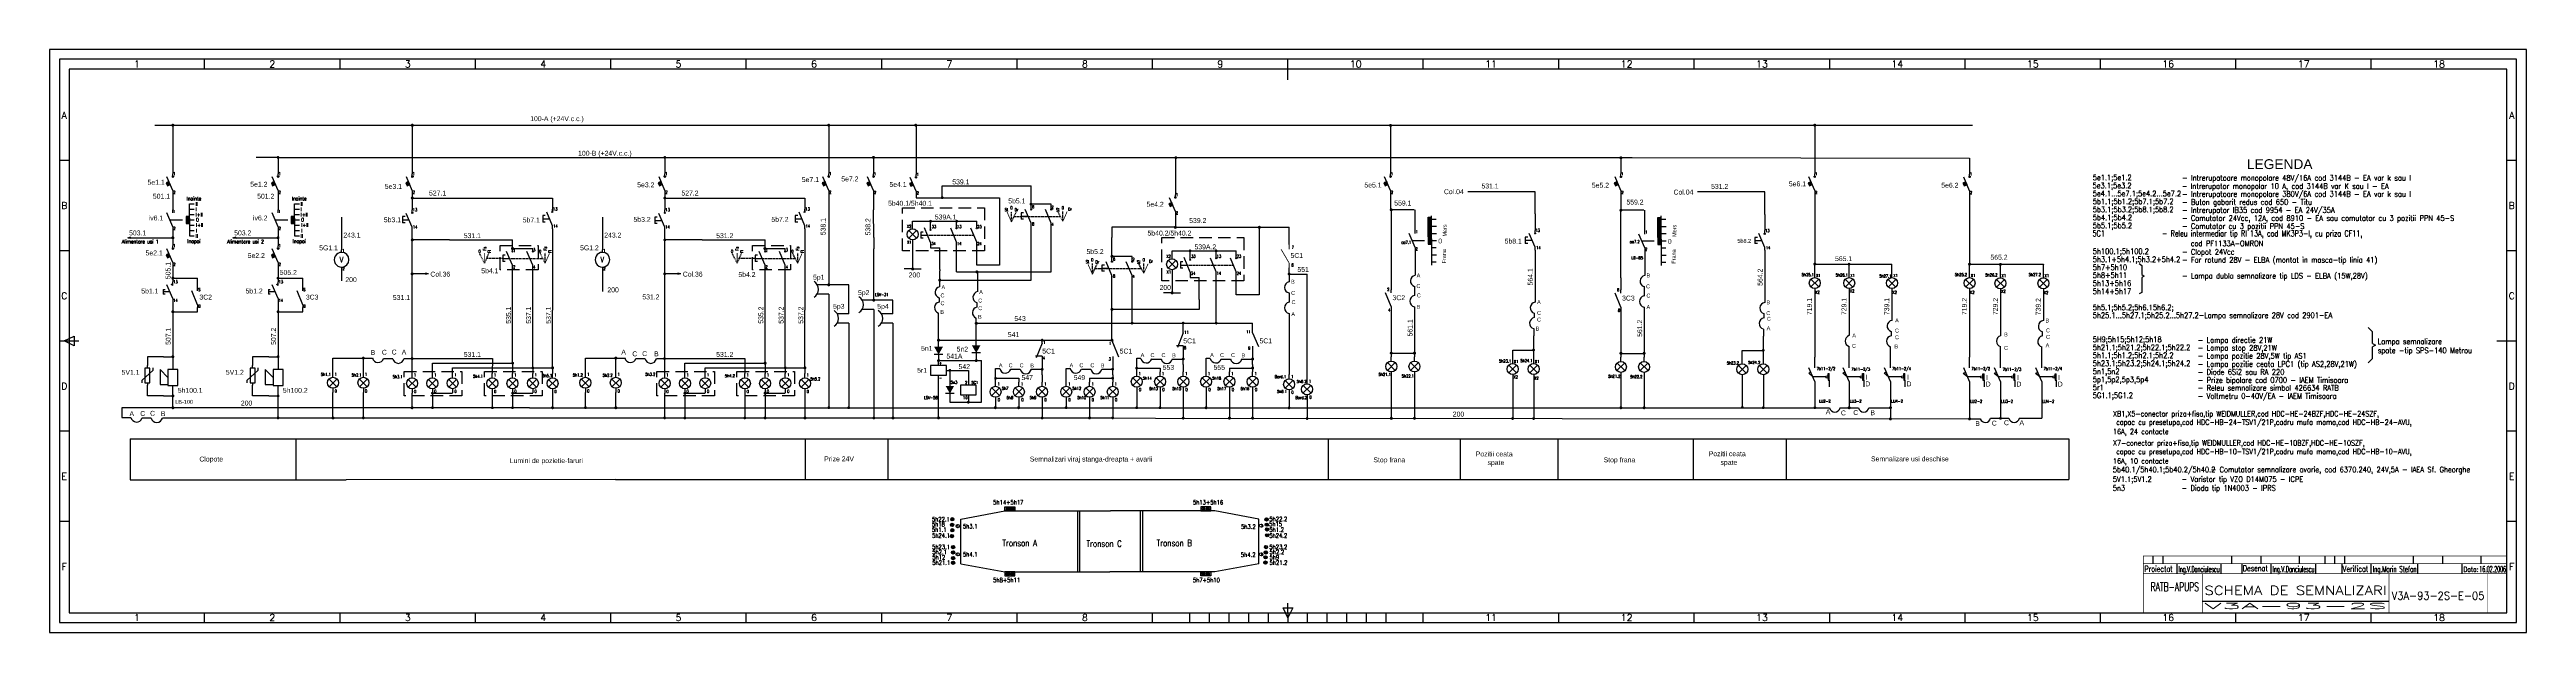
# Model space of a CAD drawing. Header units: millimetres. Extents: x 2747 to 4008, y 1465 to 1762.
import ezdxf
from ezdxf.enums import TextEntityAlignment as Align

# ---------------------------------------------------------------- set-up
doc = ezdxf.new("R2010")
doc.units = ezdxf.units.MM
doc.linetypes.add('DASHED', pattern=[0.75, 0.5, -0.25])
doc.linetypes.add('DASHED2', pattern=[9.525, 6.35, -3.175])
doc.layers.add('INDICATOR', color=7, linetype='Continuous')
doc.styles.add('ISO', font='SIMPLEX.shx')
doc.styles.add('ROMANS', font='ROMANS.shx', dxfattribs={"width": 0.8})
doc.styles.get("Standard").update_dxf_attribs({"font": 'arial.ttf'})

# ---------------------------------------------------------------- blocks, each defined once
blk = doc.blocks.new('6a4')
at = {"color": 70}
for p, q in [((-1182.1, 287), (-1182.1, 292)), ((-1113.1, 287), (-1113.1, 292)), ((-1044.2, 287), (-1044.2, 292)), ((-975.2, 287), (-975.2, 292)), ((-906.3, 287), (-906.3, 292)), ((-837.3, 287), (-837.3, 292)), ((-768.4, 287), (-768.4, 292)), ((-699.4, 287), (-699.4, 292)), ((-630.5, 281.5), (-630.5, 292)), ((-561.6, 287), (-561.6, 292)), ((-492.6, 287), (-492.6, 292)), ((-423.7, 287), (-423.7, 292)), ((-354.7, 287), (-354.7, 292)), ((-285.8, 287), (-285.8, 292)), ((-216.8, 287), (-216.8, 292)), ((-147.9, 287), (-147.9, 292)), ((-79, 287), (-79, 292)), ((-1251, 240.5), (-1256, 240.5)), ((-5, 240.5), (-10, 240.5)), ((-1251, 194.5), (-1256, 194.5)), ((-5, 194.5), (-10, 194.5)), ((-1256, 148.5), (-1246, 148.5)), ((-1253.5, 148.5), (-1248.5, 151)), ((-1248.5, 146), (-1253.5, 148.5)), ((-1248.5, 151), (-1248.5, 146)), ((-15, 148.5), (-5, 148.5)), ((-1251, 102.5), (-1256, 102.5)), ((-5, 102.5), (-10, 102.5)), ((-1251, 56.5), (-1256, 56.5)), ((-5, 56.5), (-10, 56.5)), ((-630.5, 10), (-630.5, 15)), ((-1182.1, 5), (-1182.1, 10)), ((-1113.1, 5), (-1113.1, 10)), ((-1044.2, 5), (-1044.2, 10)), ((-975.2, 5), (-975.2, 10)), ((-906.3, 5), (-906.3, 10)), ((-837.3, 5), (-837.3, 10)), ((-768.4, 5), (-768.4, 10)), ((-699.4, 5), (-699.4, 10)), ((-680.5, 5), (-680.5, 10)), ((-670.5, 5), (-670.5, 10)), ((-660.5, 5), (-660.5, 10)), ((-650.5, 5), (-650.5, 10)), ((-640.5, 5), (-640.5, 10)), ((-630.5, 7.5), (-633, 12.5)), ((-633, 12.5), (-628, 12.5)), ((-628, 12.5), (-630.5, 7.5)), ((-630.5, 10), (-630.5, 5)), ((-620.5, 5), (-620.5, 10)), ((-610.5, 5), (-610.5, 10)), ((-600.5, 5), (-600.5, 10)), ((-590.5, 5), (-590.5, 10)), ((-580.5, 5), (-580.5, 10)), ((-561.6, 5), (-561.6, 10)), ((-492.6, 5), (-492.6, 10)), ((-423.7, 5), (-423.7, 10)), ((-354.7, 5), (-354.7, 10)), ((-285.8, 5), (-285.8, 10)), ((-216.8, 5), (-216.8, 10)), ((-147.9, 5), (-147.9, 10)), ((-79, 5), (-79, 10))]:
    blk.add_line(p, q, dxfattribs=at)
at = {"color": 240}
for points in [[(0, 0), (0, 297), (-1261, 297), (-1261, 0)], [(-5, 5), (-5, 292), (-1256, 292), (-1256, 5)]]:
    blk.add_lwpolyline(points, close=True, dxfattribs=at)
at = {"color": 70}
blk.add_lwpolyline([(-1251, 287), (-1251, 10), (-10, 10), (-10, 287)], close=True, dxfattribs=at)
at = {"color": 50, "style": 'ISO'}
for s, p in [('1', (-1216.5, 289.6)), ('2', (-1147.6, 289.6)), ('3', (-1078.6, 289.6)), ('4', (-1009.7, 289.6)), ('5', (-940.8, 289.6)), ('6', (-871.8, 289.6)), ('7', (-802.9, 289.6)), ('8', (-733.9, 289.6)), ('9', (-665, 289.6)), ('10', (-596, 289.6)), ('11', (-527.1, 289.6)), ('12', (-458.1, 289.6)), ('13', (-389.2, 289.6)), ('14', (-320.3, 289.6)), ('15', (-251.3, 289.6)), ('16', (-182.4, 289.6)), ('17', (-113.4, 289.6)), ('18', (-44.5, 289.6)), ('A', (-1253.5, 263.5)), ('A', (-7.5, 263.5)), ('B', (-1253.5, 217.5)), ('B', (-7.5, 217.5)), ('C', (-1253.5, 171.5)), ('C', (-7.5, 171.5)), ('D', (-1253.5, 125.5)), ('D', (-7.5, 125.5)), ('E', (-1253.5, 79.5)), ('E', (-7.5, 79.5)), ('F', (-1253.5, 33.5)), ('F', (-7.5, 33.5)), ('1', (-1216.5, 7.6)), ('2', (-1147.6, 7.6)), ('3', (-1078.6, 7.6)), ('4', (-1009.7, 7.6)), ('5', (-940.8, 7.6)), ('6', (-871.8, 7.6)), ('7', (-802.9, 7.6)), ('8', (-733.9, 7.6)), ('11', (-527.1, 7.6)), ('12', (-458.1, 7.6)), ('13', (-389.2, 7.6)), ('14', (-320.3, 7.6)), ('15', (-251.3, 7.6)), ('16', (-182.4, 7.6)), ('17', (-113.4, 7.6)), ('18', (-44.5, 7.6))]:
    blk.add_text(s, height=3.5, dxfattribs=at).set_placement(p, align=Align.MIDDLE)
blk = doc.blocks.new('indic-el')
at = {"layer": 'INDICATOR', "color": 1}
for p, q in [((-180, 25), (-180, 29)), ((-175, 25), (-175, 29)), ((-140, 25), (-140, 29)), ((-125, 25), (-125, 29)), ((-105.5, 25), (-105.5, 29)), ((-87.5, 25), (-87.5, 29)), ((-82.5, 25), (-82.5, 29)), ((-47.5, 25), (-47.5, 29)), ((-32.5, 25), (-32.5, 29)), ((-13, 25), (-13, 29)), ((-167.9, 20), (-167.9, 25)), ((-145.4, 19.8), (-145.4, 24.8)), ((-134.7, 20.1), (-134.7, 25.1)), ((-119.9, 20), (-119.9, 25)), ((-97.2, 20), (-97.2, 25)), ((-83.8, 20), (-83.8, 25)), ((-69, 20), (-69, 25)), ((-45.3, 20), (-45.3, 25)), ((-22.8, 20), (-22.8, 25)), ((-155, 6), (-60, 6))]:
    blk.add_line(p, q, dxfattribs=at)
at = {"layer": 'INDICATOR'}
blk.add_line((-92.5, 25), (-92.5, 29), dxfattribs=at)
at = {"layer": 'INDICATOR', "const_width": 0.3, "flags": 128}
for points in [[(0, 29), (-185, 29), (-185, 0)], [(0, 25), (-185, 25)], [(0, 20), (-185, 20)], [(-155, 0), (-155, 20)], [(-60, 0), (-60, 20)], [(-10, 0), (-10, 20)]]:
    blk.add_lwpolyline(points, dxfattribs=at)
at = {"layer": 'INDICATOR', "color": 1, "style": 'ROMANS', "width": 0.8}
for s, height, p in [('Proiectat', 3, (-184.5, 20.9)), ('Desenat', 3, (-134.4, 21.2)), ('Verificat', 3, (-83.5, 20.9)), ('Data:', 2.5, (-22.1, 20.9))]:
    blk.add_text(s, height=height, dxfattribs=at).set_placement(p)
at = {"layer": 'INDICATOR', "style": 'ROMANS', "width": 0.570908}
blk.add_text('RATB-APUPS', height=4.5, dxfattribs=at).set_placement((-181.3, 11), (-156.7, 11), align=Align.FIT)
at = {"layer": 'INDICATOR', "color": 1, "style": 'ROMANS'}
for tag, height, width, p, p2 in [('PROIECTAT', 3, 0.908325, (-167.1, 20.7), (-146.2, 20.7)), ('NUME_DESEN', 4.5, 2.080219, (-153.9, 9.2), (-61.2, 9.2)), ('DESENAT', 3, 1.116423, (-119.3, 20.8), (-97.9, 20.8)), ('VERIFICAT', 3, 1.074468, (-68.3, 20.8), (-45.9, 20.8)), ('DATA', 3, 1.321041, (-14, 20.8), (-0.5, 20.8)), ('ANS', 3, 11.421134, (-154, 2), (-61, 2)), ('NUMAR', 4, 2.383056, (-58.6, 6.8), (-11.4, 6.8))]:
    blk.add_attdef(tag, text='', height=height, dxfattribs=dict(at, width=width)).set_placement(p, p2, align=Align.FIT)

msp = doc.modelspace()

# ---------------------------------------------------------------- hatches: boundary and pattern name
for points in [[(2816.5, 1673.3), (2818.2, 1673.3), (2818.2, 1674.4), (2818.2, 1676), (2818.2, 1677), (2816.5, 1677)], [(2870, 1673.3), (2871.7, 1673.3), (2871.7, 1674.4), (2871.7, 1676), (2871.7, 1677), (2870, 1677)], [(3448.9, 1666.5), (3450.6, 1666.5), (3450.6, 1676.5), (3448.9, 1676.5)], [(3448.9, 1662.8), (3450.6, 1662.8), (3450.6, 1663.9), (3450.6, 1665.5), (3450.6, 1666.5), (3448.9, 1666.5)], [(3565.8, 1666.3), (3567.5, 1666.3), (3567.5, 1676.4), (3565.8, 1676.4)], [(3565.8, 1662.6), (3567.5, 1662.6), (3567.5, 1663.8), (3567.5, 1665.3), (3567.5, 1666.3), (3565.8, 1666.3)], [(3653.1, 1596.9), (3652.5, 1596.9), (3652.5, 1595.2), (3653.1, 1595.2)], [(3653.1, 1595.2), (3652.5, 1595.2), (3652.5, 1593.6), (3653.1, 1593.6)], [(3670.6, 1596.9), (3670, 1596.9), (3670, 1595.2), (3670.6, 1595.2)], [(3670.6, 1595.2), (3670, 1595.2), (3670, 1593.6), (3670.6, 1593.6)], [(3691.6, 1596.9), (3691, 1596.9), (3691, 1595.2), (3691.6, 1595.2)], [(3691.6, 1595.2), (3691, 1595.2), (3691, 1593.6), (3691.6, 1593.6)], [(3731.9, 1596.8), (3731.3, 1596.8), (3731.3, 1595.2), (3731.9, 1595.2)], [(3731.9, 1595.2), (3731.3, 1595.2), (3731.3, 1593.5), (3731.9, 1593.5)], [(3747.6, 1596.8), (3747, 1596.8), (3747, 1595.2), (3747.6, 1595.2)], [(3747.6, 1595.2), (3747, 1595.2), (3747, 1593.5), (3747.6, 1593.5)], [(3768.6, 1596.8), (3768, 1596.8), (3768, 1595.2), (3768.6, 1595.2)], [(3768.6, 1595.2), (3768, 1595.2), (3768, 1593.5), (3768.6, 1593.5)]]:
    msp.add_hatch(color=1).paths.add_polyline_path(points)

# ---------------------------------------------------------------- linework, layer by layer
at = {"color": 240}
msp.add_line((3415.1, 1762), (3205.1, 1762), dxfattribs=at)
at = {"color": 1}
for p, q in [((2800.6, 1723.4), (3083, 1723.4)), ((2809.8, 1723.4), (2809.8, 1698.7)), ((2931.7, 1723.4), (2931.7, 1698.7)), ((3083, 1723.4), (3401.7, 1723.4)), ((3143.7, 1723.4), (3143.7, 1698.7)), ((3188.2, 1723.4), (3188.2, 1698.3)), ((3401.7, 1723.4), (3726, 1723.4)), ((3429.7, 1723.3), (3429.7, 1698.6)), ((3645.7, 1723.4), (3645.7, 1698.6)), ((2863.4, 1707), (2852.2, 1707)), ((2863.4, 1707), (3082.9, 1707)), ((2863.4, 1707), (2863.4, 1698.7)), ((3060.3, 1707), (3060.3, 1698.7)), ((3082.9, 1707), (3188.2, 1707)), ((3166.5, 1707), (3166.5, 1698.6)), ((3188.2, 1707), (3262.7, 1707)), ((3262.7, 1707), (3374, 1706.9)), ((3320.2, 1706.6), (3320.2, 1688)), ((3374, 1706.9), (3409.8, 1706.9)), ((3409.8, 1706.9), (3552.8, 1706.9)), ((3547, 1706.8), (3547, 1698.6)), ((3552.8, 1706.9), (3724.5, 1706.7)), ((3724.5, 1706.7), (3724.5, 1698.5)), ((2809.8, 1690.2), (2806.8, 1697.2)), ((2809.2, 1697.4), (2810.4, 1697.4)), ((2809.8, 1697.4), (2809.8, 1698.7)), ((2809.8, 1690.2), (2809.8, 1688.7)), ((2863.4, 1690.2), (2860.4, 1697.2)), ((2862.7, 1697.4), (2864, 1697.4)), ((2863.4, 1697.4), (2863.4, 1698.7)), ((2863.4, 1690.2), (2863.4, 1688.7)), ((2931.7, 1690.2), (2928.7, 1697.2)), ((2931.1, 1697.4), (2932.4, 1697.4)), ((2931.7, 1697.4), (2931.7, 1698.7)), ((2931.7, 1690.2), (2931.7, 1688.7)), ((3060.3, 1690.2), (3057.3, 1697.2)), ((3059.6, 1697.4), (3060.9, 1697.4)), ((3060.3, 1697.4), (3060.3, 1698.7)), ((3060.3, 1690.2), (3060.3, 1688.7)), ((3143.7, 1690.2), (3140.7, 1697.2)), ((3143.1, 1697.4), (3144.3, 1697.4)), ((3143.7, 1697.4), (3143.7, 1698.7)), ((3143.7, 1690.2), (3143.7, 1688.7)), ((3166.5, 1690.1), (3163.5, 1697.1)), ((3165.9, 1697.4), (3167.1, 1697.4)), ((3166.5, 1697.4), (3166.5, 1698.6)), ((3166.5, 1690.1), (3166.5, 1688.6)), ((3188.2, 1689.8), (3185.2, 1696.8)), ((3187.6, 1697), (3188.8, 1697)), ((3188.2, 1697), (3188.2, 1698.3)), ((3188.2, 1689.8), (3188.2, 1686.5)), ((3201.4, 1692.6), (3234.1, 1692.6)), ((3201.4, 1686.5), (3201.4, 1692.6)), ((3234.1, 1692.6), (3246.7, 1692.6)), ((3246.7, 1680.8), (3246.7, 1692.6)), ((3429.7, 1690.1), (3426.7, 1697.1)), ((3429.1, 1697.4), (3430.3, 1697.4)), ((3429.7, 1697.4), (3429.7, 1698.6)), ((3429.7, 1690.1), (3429.7, 1688.6)), ((3547, 1690.1), (3544, 1697.1)), ((3546.4, 1697.3), (3547.6, 1697.3)), ((3547, 1697.3), (3547, 1698.6)), ((3547, 1690.1), (3547, 1688.6)), ((3645.7, 1690.1), (3642.7, 1697.1)), ((3645.1, 1697.3), (3646.3, 1697.3)), ((3645.7, 1697.3), (3645.7, 1698.6)), ((3645.7, 1690.1), (3645.7, 1688.6)), ((3724.5, 1690), (3721.5, 1697)), ((3723.9, 1697.3), (3725.1, 1697.3)), ((3724.5, 1697.3), (3724.5, 1698.5)), ((3724.5, 1690), (3724.5, 1688.5)), ((2809.8, 1671.7), (2806.8, 1678.7)), ((2809.8, 1688.7), (2809.8, 1680.3)), ((2809.8, 1678.7), (2809.8, 1680.3)), ((2818.2, 1676), (2818.2, 1683.3)), ((2818.2, 1683.3), (2820.7, 1683.3)), ((2818.2, 1680.6), (2820.7, 1680.6)), ((2818.2, 1677.9), (2820.7, 1677.9)), ((2863.4, 1671.7), (2860.4, 1678.7)), ((2863.4, 1688.7), (2863.4, 1680.3)), ((2863.4, 1678.7), (2863.4, 1680.3)), ((2871.7, 1676), (2871.7, 1683.3)), ((2871.7, 1683.3), (2874.3, 1683.3)), ((2871.7, 1680.6), (2874.3, 1680.6)), ((2871.7, 1677.9), (2874.3, 1677.9)), ((2931.6, 1671.4), (2928.6, 1678.4)), ((2931.7, 1688.7), (2931.7, 1680.3)), ((2931.7, 1686.3), (3003.1, 1686.3)), ((2931.7, 1679.1), (2931.7, 1680.3)), ((2998.1, 1677.4), (2998.1, 1674.1)), ((2999.3, 1677.4), (2998.1, 1677.4)), ((3003.1, 1672.2), (3000.1, 1679.2)), ((3003.1, 1679.6), (3002.5, 1679.2)), ((3003.1, 1678.9), (3002.5, 1679.2)), ((3003.1, 1686.3), (3003.1, 1678.9)), ((3003.1, 1679.5), (3003.1, 1680.7)), ((3060.2, 1671.4), (3057.2, 1678.4)), ((3060.3, 1688.7), (3060.3, 1680.3)), ((3060.3, 1686.3), (3131.6, 1686.3)), ((3060.3, 1679.1), (3060.3, 1680.3)), ((3127.9, 1677.4), (3126.6, 1677.4)), ((3126.6, 1677.4), (3126.6, 1674.1)), ((3131.6, 1672.2), (3128.6, 1679.2)), ((3131.6, 1679.6), (3131, 1679.2)), ((3131.6, 1678.9), (3131, 1679.2)), ((3131.6, 1686.3), (3131.6, 1678.9)), ((3131.6, 1679.5), (3131.6, 1680.7)), ((3143.7, 1688.7), (3143.7, 1680.3)), ((3143.7, 1680.3), (3143.7, 1642.1)), ((3166.5, 1688.6), (3166.5, 1680.3)), ((3166.6, 1666.3), (3166.5, 1680.3)), ((3188.2, 1686.5), (3201.4, 1686.5)), ((3201.4, 1686.5), (3230.7, 1686.5)), ((3230.7, 1686.5), (3230.7, 1652.2)), ((3242.9, 1678.8), (3241.6, 1678.8)), ((3241.6, 1678.8), (3241.6, 1675.5)), ((3246.7, 1673.5), (3243.7, 1680.5)), ((3257, 1683.2), (3246.7, 1683.2)), ((3257, 1673.5), (3254, 1680.5)), ((3257, 1680.8), (3257, 1683.2)), ((3320.2, 1679.5), (3317.2, 1686.5)), ((3319.6, 1686.8), (3320.8, 1686.8)), ((3320.2, 1686.8), (3320.2, 1688)), ((3320.2, 1679.5), (3320.2, 1671.4)), ((3429.7, 1688.6), (3429.7, 1680.3)), ((3441.8, 1680.3), (3429.7, 1680.3)), ((3430.1, 1680.3), (3430.1, 1639.6)), ((3442.2, 1668.2), (3442.2, 1680.3)), ((3450.6, 1665.5), (3450.6, 1677.3)), ((3503.3, 1689.5), (3469.1, 1689.5)), ((3503.3, 1678.2), (3503.3, 1689.5)), ((3503.3, 1678.2), (3503.3, 1669.8)), ((3547, 1688.6), (3547, 1680.2)), ((3558.7, 1680.2), (3547, 1680.2)), ((3547, 1645.6), (3547, 1680.1)), ((3559.1, 1668), (3559.1, 1680.2)), ((3567.5, 1665.3), (3567.5, 1677.2)), ((3620.2, 1689.4), (3586, 1689.4)), ((3620.2, 1678), (3620.2, 1689.4)), ((3620.2, 1678), (3620.2, 1669.7)), ((3645.7, 1688.6), (3645.7, 1680.2)), ((3645.7, 1680.2), (3645.7, 1666.5)), ((3724.5, 1688.5), (3724.5, 1680.1)), ((3724.5, 1680.1), (3724.5, 1666.4)), ((2786.8, 1666.1), (2788.4, 1666.5)), ((2786.8, 1666.1), (2809.8, 1666.1)), ((2786.8, 1666.1), (2788.4, 1665.8)), ((2809.8, 1671.7), (2809.8, 1670.3)), ((2809.8, 1670.3), (2809.8, 1662)), ((2816.5, 1677), (2816.5, 1673.3)), ((2818.2, 1677), (2816.5, 1677)), ((2816.5, 1673.3), (2818.2, 1673.3)), ((2818.2, 1676), (2818.2, 1674.4)), ((2818.2, 1675.2), (2820.7, 1675.2)), ((2818.2, 1674.4), (2818.2, 1667.1)), ((2818.2, 1672.5), (2820.7, 1672.5)), ((2818.2, 1669.8), (2820.7, 1669.8)), ((2818.2, 1667.1), (2820.7, 1667.1)), ((2840.4, 1666.1), (2842, 1666.5)), ((2840.4, 1666.1), (2863.4, 1666.1)), ((2840.4, 1666.1), (2842, 1665.8)), ((2863.4, 1671.7), (2863.4, 1670.3)), ((2863.4, 1670.3), (2863.4, 1662)), ((2870, 1677), (2870, 1673.3)), ((2871.7, 1677), (2870, 1677)), ((2870, 1673.3), (2871.7, 1673.3)), ((2871.7, 1676), (2871.7, 1674.4)), ((2871.7, 1675.2), (2874.3, 1675.2)), ((2871.7, 1674.4), (2871.7, 1667.1)), ((2871.7, 1672.5), (2874.3, 1672.5)), ((2871.7, 1669.8), (2874.3, 1669.8)), ((2871.7, 1667.1), (2874.3, 1667.1)), ((2895.7, 1676.5), (2895.7, 1659.9)), ((2926.7, 1676.9), (2926.7, 1673.7)), ((2928, 1676.9), (2926.7, 1676.9)), ((2926.7, 1675.3), (2930, 1675.3)), ((2928, 1673.7), (2926.7, 1673.7)), ((2931.6, 1669.9), (2931.6, 1671.4)), ((2931.6, 1604.1), (2931.6, 1669.9)), ((2950.6, 1665), (2931.7, 1665)), ((2950.6, 1665), (2982.7, 1665)), ((2982.7, 1660.6), (2982.7, 1665)), ((2998.1, 1675.7), (3001.6, 1675.7)), ((2999.3, 1674.1), (2998.1, 1674.1)), ((3003.1, 1670.7), (3003.1, 1672.2)), ((3003.1, 1670.7), (3003.1, 1662.4)), ((3028.5, 1676.5), (3028.5, 1659.9)), ((3056.4, 1676.6), (3055.2, 1676.6)), ((3055.2, 1676.6), (3055.2, 1673.3)), ((3055.2, 1674.9), (3058.7, 1674.9)), ((3056.4, 1673.3), (3055.2, 1673.3)), ((3060.2, 1669.9), (3060.2, 1671.4)), ((3060.2, 1604.1), (3060.2, 1669.9)), ((3079.2, 1665), (3060.3, 1665)), ((3079.2, 1665), (3111.3, 1665)), ((3111.3, 1660.6), (3111.3, 1665)), ((3126.6, 1675.7), (3130.1, 1675.7)), ((3127.9, 1674.1), (3126.6, 1674.1)), ((3131.6, 1670.7), (3131.6, 1672.2)), ((3131.6, 1670.7), (3131.6, 1662.4)), ((3166.6, 1666.3), (3166.6, 1660.4)), ((3166.6, 1666.3), (3166.6, 1666.3)), ((3188.4, 1665.8), (3184.4, 1669.7)), ((3188.4, 1669.7), (3184.4, 1665.8)), ((3186.4, 1674.5), (3219.1, 1674.5)), ((3186.4, 1670.6), (3186.4, 1674.5)), ((3186.4, 1665), (3186.4, 1662.8)), ((3191.8, 1669), (3190.5, 1669)), ((3190.5, 1669), (3190.5, 1665.8)), ((3190.5, 1667.4), (3194, 1667.4)), ((3191.8, 1665.8), (3190.5, 1665.8)), ((3195.5, 1663.7), (3192.5, 1671.2)), ((3195.5, 1672.2), (3195.5, 1674.5)), ((3195.5, 1670.3), (3195.5, 1672.2)), ((3208.8, 1663.9), (3205.8, 1670.9)), ((3208.8, 1671.2), (3208.8, 1674.5)), ((3219.1, 1663.9), (3216.1, 1670.9)), ((3219.1, 1671.2), (3219.1, 1674.5)), ((3245.2, 1677), (3241.6, 1677)), ((3242.9, 1675.5), (3241.6, 1675.5)), ((3246.7, 1672), (3246.7, 1673.5)), ((3246.7, 1644.5), (3246.7, 1672.3)), ((3257, 1672), (3257, 1673.5)), ((3257, 1648.7), (3257, 1672.3)), ((3320.2, 1671.4), (3287.9, 1671.4)), ((3287.9, 1671.4), (3287.9, 1666.3)), ((3287.9, 1654.2), (3287.9, 1666.3)), ((3320.2, 1671.4), (3333.6, 1671.4)), ((3333.6, 1671.4), (3362.9, 1671.4)), ((3362.9, 1671.4), (3362.9, 1637)), ((3362.9, 1671.4), (3378.1, 1671.4)), ((3378.1, 1665.2), (3378.1, 1671.4)), ((3378.1, 1662.7), (3378.1, 1665.2)), ((3442.2, 1661.2), (3439.2, 1668.2)), ((3448.9, 1676.5), (3450.6, 1676.5)), ((3448.9, 1666.5), (3448.9, 1676.5)), ((3448.9, 1666.5), (3448.9, 1662.8)), ((3450.6, 1666.5), (3448.9, 1666.5)), ((3450.6, 1675.6), (3453, 1675.6)), ((3450.6, 1672), (3453.1, 1672)), ((3450.6, 1668.3), (3453.1, 1668.3)), ((3450.6, 1665.5), (3450.6, 1663.9)), ((3450.6, 1664.7), (3453.1, 1664.7)), ((3498.3, 1666.4), (3498.3, 1663.2)), ((3499.6, 1666.4), (3498.3, 1666.4)), ((3498.3, 1664.8), (3501.8, 1664.8)), ((3503.3, 1661.3), (3500.3, 1668.3)), ((3503.3, 1668.6), (3503.3, 1669.8)), ((3559.1, 1661), (3556.1, 1668)), ((3565.8, 1666.3), (3565.8, 1676.4)), ((3565.8, 1676.4), (3567.5, 1676.4)), ((3565.8, 1666.3), (3565.8, 1662.6)), ((3567.5, 1666.3), (3565.8, 1666.3)), ((3567.5, 1675.5), (3569.9, 1675.5)), ((3567.5, 1671.8), (3570, 1671.8)), ((3567.5, 1668.2), (3570, 1668.2)), ((3567.5, 1665.3), (3567.5, 1663.8)), ((3567.5, 1664.5), (3570, 1664.5)), ((3615.2, 1666.3), (3615.2, 1663.1)), ((3616.5, 1666.3), (3615.2, 1666.3)), ((3615.2, 1664.7), (3618.7, 1664.7)), ((3620.2, 1661.2), (3617.2, 1668.2)), ((3620.2, 1668.4), (3620.2, 1669.7)), ((3645.7, 1666.5), (3645.7, 1652.7)), ((3724.5, 1666.4), (3724.5, 1652.6)), ((2809.8, 1653.5), (2806.8, 1660.5)), ((2809.2, 1660.7), (2810.4, 1660.7)), ((2809.8, 1660.7), (2809.8, 1662)), ((2809.8, 1653.5), (2809.8, 1652)), ((2809.8, 1652), (2809.8, 1643.6)), ((2863.4, 1653.5), (2860.4, 1660.5)), ((2862.7, 1660.7), (2864, 1660.7)), ((2863.4, 1660.7), (2863.4, 1662)), ((2863.4, 1653.5), (2863.4, 1652)), ((2863.4, 1652), (2863.4, 1643.6)), ((2895.7, 1658.6), (2895.7, 1659.9)), ((2977.7, 1657.2), (2977.7, 1654)), ((2979, 1657.2), (2977.7, 1657.2)), ((2977.7, 1655.6), (2981.2, 1655.6)), ((2979, 1654), (2977.7, 1654)), ((2982.7, 1652.1), (2979.7, 1659.1)), ((2982.7, 1660.6), (2993, 1660.6)), ((2982.7, 1659.3), (2982.7, 1660.6)), ((2982.7, 1650.6), (2982.7, 1652.1)), ((2993, 1652.1), (2990, 1659.1)), ((2993, 1659.3), (2993, 1660.6)), ((2993, 1650.6), (2993, 1652.1)), ((3003.1, 1662.4), (3003.1, 1629.2)), ((3028.5, 1658.6), (3028.5, 1659.9)), ((3107.5, 1657.2), (3106.3, 1657.2)), ((3106.3, 1657.2), (3106.3, 1654)), ((3106.3, 1655.6), (3109.8, 1655.6)), ((3107.5, 1654), (3106.3, 1654)), ((3111.3, 1652.1), (3108.3, 1659.1)), ((3111.3, 1660.6), (3121.6, 1660.6)), ((3111.3, 1659.3), (3111.3, 1660.6)), ((3111.3, 1650.6), (3111.3, 1652.1)), ((3121.6, 1652.1), (3118.6, 1659.1)), ((3121.6, 1659.3), (3121.6, 1660.6)), ((3121.6, 1650.6), (3121.6, 1652.1)), ((3131.6, 1662.4), (3131.6, 1629.2)), ((3166.6, 1634.3), (3166.6, 1660.4)), ((3186.4, 1662.8), (3186.4, 1650.2)), ((3195.5, 1663.7), (3195.5, 1662.2)), ((3195.5, 1662.2), (3195.5, 1660.9)), ((3195.5, 1660.9), (3200.2, 1660.9)), ((3200.2, 1649.9), (3200.2, 1660.9)), ((3208.8, 1662.4), (3208.8, 1663.9)), ((3208.8, 1648.7), (3208.8, 1662.7)), ((3219.1, 1662.4), (3219.1, 1663.9)), ((3219.1, 1652.2), (3219.1, 1662.7)), ((3230.7, 1652.2), (3219.1, 1652.2)), ((3284.1, 1652.2), (3282.8, 1652.2)), ((3282.8, 1652.2), (3282.8, 1649)), ((3287.9, 1646.9), (3284.9, 1653.9)), ((3298.2, 1656.6), (3287.9, 1656.6)), ((3298.2, 1646.9), (3295.2, 1653.9)), ((3298.2, 1654.2), (3298.2, 1656.6)), ((3320.5, 1654.6), (3316.5, 1650.6)), ((3320.5, 1650.6), (3316.5, 1654.6)), ((3318.5, 1659.4), (3351.2, 1659.4)), ((3318.5, 1655.4), (3318.5, 1659.4)), ((3323.9, 1653.9), (3322.7, 1653.9)), ((3322.7, 1653.9), (3322.7, 1650.6)), ((3322.7, 1652.2), (3326.2, 1652.2)), ((3327.7, 1648.5), (3324.7, 1656)), ((3327.7, 1657), (3327.7, 1659.4)), ((3327.7, 1655.2), (3327.7, 1657)), ((3341, 1648.7), (3338, 1655.7)), ((3341, 1656), (3341, 1659.4)), ((3351.2, 1648.7), (3348.2, 1655.7)), ((3351.2, 1656), (3351.2, 1659.4)), ((3442.2, 1661.2), (3442.2, 1659.8)), ((3442.2, 1659.8), (3442.2, 1647)), ((3448.9, 1662.8), (3450.6, 1662.8)), ((3450.6, 1663.9), (3450.6, 1652.1)), ((3450.6, 1661.1), (3453, 1661.1)), ((3450.6, 1657.4), (3453.1, 1657.4)), ((3450.6, 1653.8), (3453, 1653.8)), ((3499.6, 1663.2), (3498.3, 1663.2)), ((3503.3, 1659.8), (3503.3, 1661.3)), ((3503.3, 1659.8), (3503.3, 1633.3)), ((3559.1, 1661), (3559.1, 1659.6)), ((3559.1, 1659.6), (3559.1, 1646.8)), ((3565.8, 1662.6), (3567.5, 1662.6)), ((3567.5, 1663.8), (3567.5, 1651.9)), ((3567.5, 1660.9), (3569.9, 1660.9)), ((3567.5, 1657.3), (3570, 1657.3)), ((3567.5, 1653.6), (3569.9, 1653.6)), ((3616.5, 1663.1), (3615.2, 1663.1)), ((3620.2, 1659.7), (3620.2, 1661.2)), ((3620.2, 1659.7), (3620.2, 1633.1)), ((3645.7, 1652.7), (3656, 1652.7)), ((3645.7, 1645.8), (3645.7, 1652.7)), ((3656, 1652.7), (3656.8, 1652.7)), ((3656.4, 1652.7), (3684.7, 1652.7)), ((3663.2, 1645.8), (3663.2, 1652.6)), ((3684.7, 1652.7), (3685, 1652.7)), ((3685, 1652.7), (3685, 1652.6)), ((3685, 1645.8), (3685, 1652.6)), ((3724.1, 1652.6), (3761.7, 1652.6)), ((3724.5, 1645.8), (3724.5, 1652.6)), ((3740.2, 1645.7), (3740.2, 1652.5)), ((3761.7, 1652.6), (3762.1, 1652.6)), ((3762.1, 1652.6), (3762.1, 1652.5)), ((3762.1, 1645.7), (3762.1, 1652.5)), ((3810.8, 1652.9), (3812.2, 1652)), ((3812.2, 1652), (3812.2, 1647.4)), ((2804.8, 1639.8), (2804.8, 1637.3)), ((2804.8, 1639.8), (2805.9, 1639.8)), ((2808.9, 1642.2), (2809.8, 1642.7)), ((2809.8, 1641.7), (2808.9, 1642.2)), ((2809.8, 1645.5), (2814.5, 1645.5)), ((2809.8, 1641.7), (2809.8, 1643.6)), ((2814.5, 1645.5), (2822.4, 1645.5)), ((2822.4, 1640.6), (2822.4, 1645.5)), ((2822.4, 1639), (2822.4, 1640.6)), ((2858.4, 1639.8), (2858.4, 1637.3)), ((2858.4, 1639.8), (2859.4, 1639.8)), ((2862.5, 1642.2), (2863.4, 1642.7)), ((2863.4, 1641.7), (2862.5, 1642.2)), ((2863.4, 1645.5), (2868, 1645.5)), ((2863.4, 1641.7), (2863.4, 1643.6)), ((2868, 1645.5), (2876, 1645.5)), ((2876, 1640.6), (2876, 1645.5)), ((2876, 1639), (2876, 1640.6)), ((2895.7, 1651.1), (2895.7, 1649.9)), ((2895.7, 1649.9), (2895.7, 1644.2)), ((2939.9, 1647.7), (2931.6, 1647.7)), ((2939.9, 1647.7), (2938.4, 1648)), ((2939.9, 1647.7), (2938.4, 1647.4)), ((2982.7, 1602.2), (2982.7, 1650.9)), ((2993, 1599.8), (2993, 1650.9)), ((3028.5, 1651.1), (3028.5, 1649.9)), ((3028.5, 1649.9), (3028.5, 1638.7)), ((3068.4, 1647.7), (3060.2, 1647.7)), ((3068.4, 1647.7), (3066.9, 1648)), ((3068.4, 1647.7), (3066.9, 1647.4)), ((3111.3, 1602.2), (3111.3, 1650.9)), ((3121.6, 1599.8), (3121.6, 1650.9)), ((3143.7, 1642.1), (3137.9, 1642.1)), ((3153.9, 1642.1), (3143.7, 1642.1)), ((3153.9, 1627.3), (3153.9, 1642.1)), ((3186.4, 1650.2), (3182.1, 1650.2)), ((3186.4, 1650.2), (3190.7, 1650.2)), ((3200.2, 1649.9), (3200.2, 1649.2)), ((3200.2, 1641.1), (3200.2, 1649.2)), ((3200.2, 1644.5), (3246.7, 1644.5)), ((3208.8, 1648.7), (3257, 1648.7)), ((3219.1, 1648.7), (3219.5, 1648.7)), ((3219.4, 1648.5), (3219.4, 1638.6)), ((3286.4, 1650.4), (3282.8, 1650.4)), ((3284.1, 1649), (3282.8, 1649)), ((3287.9, 1645.4), (3287.9, 1646.9)), ((3287.9, 1613.9), (3287.9, 1645.4)), ((3298.2, 1645.4), (3298.2, 1646.9)), ((3298.2, 1622.6), (3298.2, 1646)), ((3318.5, 1649.8), (3318.5, 1647.6)), ((3318.5, 1647.6), (3318.5, 1637.6)), ((3323.9, 1650.6), (3322.7, 1650.6)), ((3327.7, 1648.5), (3327.7, 1647)), ((3327.7, 1647), (3327.7, 1645.8)), ((3327.7, 1645.8), (3332.3, 1645.8)), ((3332.3, 1634.7), (3332.3, 1645.8)), ((3341, 1647.2), (3341, 1648.7)), ((3341, 1622.6), (3341, 1647.5)), ((3351.2, 1647.2), (3351.2, 1648.7)), ((3351.2, 1637), (3351.2, 1647.5)), ((3378.1, 1648.2), (3378.1, 1650.7)), ((3378.1, 1648.2), (3378.1, 1643.6)), ((3378.1, 1647.6), (3387.2, 1647.6)), ((3387.2, 1597.6), (3387.2, 1647.6)), ((3430.1, 1638), (3430.1, 1639.6)), ((3441.9, 1641.4), (3441.9, 1636.6)), ((3547, 1645.6), (3547, 1639.5)), ((3547, 1637.8), (3547, 1639.5)), ((3558.8, 1641.2), (3558.8, 1636.4)), ((3647.7, 1641.1), (3643.7, 1645)), ((3647.7, 1645), (3643.7, 1641.1)), ((3645.7, 1640.2), (3645.7, 1638)), ((3665.1, 1641), (3661.2, 1645)), ((3665.1, 1645), (3661.2, 1641)), ((3663.2, 1640.2), (3663.2, 1616.3)), ((3687, 1641), (3683, 1644.9)), ((3687, 1644.9), (3683, 1641)), ((3685, 1640.2), (3685, 1638)), ((3726.5, 1641), (3722.5, 1644.9)), ((3726.5, 1644.9), (3722.5, 1641)), ((3724.5, 1640.2), (3724.5, 1638)), ((3742.2, 1644.9), (3738.2, 1640.9)), ((3742.2, 1640.9), (3738.2, 1644.9)), ((3740.2, 1640.1), (3740.2, 1616.2)), ((3764, 1644.9), (3760.1, 1640.9)), ((3764, 1640.9), (3760.1, 1644.9)), ((3762.1, 1640.1), (3762.1, 1637.9)), ((3812.2, 1647.4), (3813.4, 1646.5)), ((3813.4, 1646.5), (3812.2, 1645.8)), ((3812.2, 1645.8), (3812.2, 1638.2)), ((2808.3, 1638.6), (2804.8, 1638.6)), ((2805.9, 1637.3), (2804.8, 1637.3)), ((2809.8, 1635.1), (2809.8, 1633.6)), ((2809.8, 1633.6), (2809.8, 1619.9)), ((2809.8, 1628.4), (2814.5, 1628.4)), ((2814.3, 1628.4), (2822.4, 1628.4)), ((2822.4, 1632), (2819.4, 1639)), ((2822.4, 1632), (2822.4, 1630.6)), ((2822.4, 1628.3), (2822.4, 1630.6)), ((2861.9, 1638.6), (2858.4, 1638.6)), ((2859.4, 1637.3), (2858.4, 1637.3)), ((2863.4, 1635.1), (2863.4, 1633.6)), ((2863.4, 1633.6), (2863.4, 1619.9)), ((2863.4, 1628.4), (2868, 1628.4)), ((2867.9, 1628.4), (2876, 1628.4)), ((2876, 1632), (2873, 1639)), ((2876, 1632), (2876, 1630.6)), ((2876, 1628.3), (2876, 1630.6)), ((3003.1, 1599.7), (3003.1, 1629.2)), ((3131.6, 1599.7), (3131.6, 1629.2)), ((3143.7, 1637.4), (3137.9, 1637.4)), ((3143.7, 1637.4), (3143.7, 1579.5)), ((3153.9, 1627.3), (3148.1, 1627.3)), ((3166.6, 1634.3), (3160.8, 1634.3)), ((3166.6, 1629.6), (3160.8, 1629.6)), ((3176.4, 1634.3), (3166.2, 1634.3)), ((3166.6, 1629.6), (3166.6, 1574.3)), ((3176.4, 1627.3), (3170.6, 1627.3)), ((3176.4, 1627.3), (3176.4, 1634.3)), ((3199.6, 1610.4), (3199.6, 1627.7)), ((3199.9, 1635.5), (3199.9, 1633.3)), ((3219.1, 1633), (3219.1, 1630.8)), ((3332.3, 1629.6), (3287.9, 1629.6)), ((3318.5, 1638), (3314.2, 1638)), ((3318.5, 1638), (3322.8, 1638)), ((3332.3, 1634.7), (3332.3, 1629.6)), ((3362.9, 1637), (3351.2, 1637)), ((3378.1, 1637.9), (3378.1, 1633.2)), ((3378.1, 1627.5), (3378.1, 1596.4)), ((3430.1, 1631), (3427.1, 1638)), ((3430.1, 1631), (3430.1, 1629.6)), ((3430.1, 1629.6), (3430.1, 1620.7)), ((3441.9, 1630.9), (3441.9, 1607.3)), ((3502.9, 1627.6), (3502.9, 1625.4)), ((3547, 1630.8), (3544, 1637.8)), ((3547, 1630.8), (3547, 1629.5)), ((3547, 1629.5), (3547, 1620.6)), ((3558.8, 1630.8), (3558.8, 1607.2)), ((3619.8, 1627.5), (3619.8, 1625.2)), ((3645.7, 1638), (3645.7, 1605.3)), ((3685, 1638), (3685, 1624)), ((3724.5, 1638), (3724.5, 1605.2)), ((3762.1, 1637.9), (3762.1, 1623.9)), ((3812.2, 1638.2), (3810.8, 1637.6)), ((2809.8, 1619.9), (2809.8, 1598.9)), ((2863.4, 1619.9), (2863.4, 1598.9)), ((2931.6, 1623.4), (2931.6, 1625.3)), ((3060.2, 1623.4), (3060.2, 1625.3)), ((3153.9, 1622.6), (3148.1, 1622.6)), ((3153.9, 1622.6), (3153.9, 1579.5)), ((3176.4, 1622.6), (3170.6, 1622.6)), ((3176.4, 1622.6), (3176.4, 1574.3)), ((3218.8, 1611.2), (3218.8, 1625.2)), ((3219.2, 1622.6), (3359.5, 1622.6)), ((3324.2, 1617.6), (3321.2, 1610.1)), ((3324.2, 1617.6), (3324.2, 1622.6)), ((3359.5, 1619.1), (3359.5, 1622.6)), ((3359.5, 1617.7), (3359.5, 1619.1)), ((3359.5, 1617.7), (3362.5, 1610.7)), ((3430.1, 1620.7), (3430.1, 1607.3)), ((3502.6, 1619.8), (3502.6, 1616.1)), ((3502.6, 1608.9), (3502.6, 1616.1)), ((3547, 1620.6), (3547, 1607.2)), ((3619.5, 1619.6), (3619.5, 1616)), ((3619.5, 1608.7), (3619.5, 1616)), ((3684.5, 1618.3), (3684.5, 1616.1)), ((3761.5, 1618.3), (3761.5, 1616)), ((3927.5, 1620.3), (3929.7, 1618.1)), ((3929.7, 1612.2), (3929.7, 1618.1)), ((2796.8, 1605.5), (2796.8, 1601)), ((2805.1, 1605.5), (2796.8, 1605.5)), ((2805.1, 1605.5), (2809.8, 1605.5)), ((2850.4, 1605.5), (2850.4, 1601)), ((2858.7, 1605.5), (2850.4, 1605.5)), ((2858.7, 1605.5), (2863.4, 1605.5)), ((2891.3, 1604.8), (2906.8, 1604.8)), ((2891.3, 1597.2), (2891.3, 1604.8)), ((2906.8, 1597.2), (2906.8, 1604.8)), ((2906.8, 1604.8), (2911.4, 1604.8)), ((2917, 1604.5), (2921.8, 1604.5)), ((2927.4, 1604.5), (2946.1, 1604.5)), ((2931.6, 1596.9), (2931.6, 1604.5)), ((2941.9, 1602.2), (2982.7, 1602.2)), ((2941.9, 1596.9), (2941.9, 1602.2)), ((2946.1, 1604.5), (2972.5, 1604.5)), ((2972.5, 1604.5), (2972.4, 1596.9)), ((2982.7, 1602.2), (2982.7, 1596.9)), ((3019.8, 1604.8), (3035.3, 1604.8)), ((3019.8, 1597.2), (3019.8, 1604.8)), ((3035.3, 1604.8), (3040, 1604.8)), ((3035.3, 1597.2), (3035.3, 1604.8)), ((3045.5, 1604.5), (3050.3, 1604.5)), ((3056, 1604.5), (3074.6, 1604.5)), ((3060.2, 1596.9), (3060.2, 1604.5)), ((3070.5, 1602.2), (3111.3, 1602.2)), ((3070.5, 1596.9), (3070.5, 1602.2)), ((3074.6, 1604.5), (3101, 1604.5)), ((3101, 1604.5), (3101, 1596.9)), ((3111.3, 1602.2), (3111.3, 1596.9)), ((3199.6, 1613.9), (3229.6, 1613.9)), ((3199.6, 1606.7), (3199.6, 1603.5)), ((3199.6, 1603.5), (3221.5, 1603.5)), ((3199.6, 1601), (3199.6, 1603.5)), ((3218.8, 1607.5), (3218.8, 1603.5)), ((3221.5, 1582.3), (3221.5, 1603.5)), ((3229.6, 1613.9), (3288.3, 1613.9)), ((3252.3, 1612.4), (3249.3, 1604.9)), ((3252.3, 1612.4), (3252.3, 1613.9)), ((3252.3, 1605.7), (3252.3, 1599.1)), ((3288.3, 1612.5), (3288.3, 1613.9)), ((3288.3, 1612.5), (3291.3, 1605.5)), ((3288.3, 1605.6), (3288.3, 1599.1)), ((3300.5, 1604.7), (3302.6, 1604.7)), ((3300.5, 1601.5), (3300.5, 1604.7)), ((3300.5, 1597.8), (3300.5, 1601.5)), ((3308.2, 1604.3), (3312.9, 1604.3)), ((3318.6, 1604.3), (3324.2, 1604.3)), ((3324.2, 1611), (3324.2, 1604.3)), ((3324.2, 1601.5), (3324.2, 1604.3)), ((3324.2, 1601.5), (3324.2, 1597.8)), ((3335.8, 1601.5), (3335.8, 1604.7)), ((3335.8, 1604.7), (3337.9, 1604.7)), ((3335.8, 1597.8), (3335.8, 1601.5)), ((3343.5, 1604.3), (3348.3, 1604.3)), ((3353.9, 1604.3), (3359.5, 1604.3)), ((3359.5, 1610.8), (3359.5, 1604.3)), ((3359.5, 1601.5), (3359.5, 1604.3)), ((3359.5, 1601.5), (3359.5, 1597.8)), ((3432.1, 1602.5), (3428.1, 1598.5)), ((3432.1, 1598.5), (3428.1, 1602.5)), ((3430.1, 1607.3), (3441.9, 1607.3)), ((3430.1, 1607.3), (3430.1, 1605.5)), ((3430.1, 1603.3), (3430.1, 1605.5)), ((3443.9, 1598.5), (3439.9, 1602.5)), ((3443.9, 1602.5), (3439.9, 1598.5)), ((3441.9, 1607.3), (3441.9, 1605.5)), ((3441.9, 1603.3), (3441.9, 1605.5)), ((3491.9, 1608.9), (3502.2, 1608.9)), ((3491.9, 1602), (3491.9, 1608.9)), ((3502.6, 1602), (3502.6, 1608.9)), ((3549, 1598.4), (3545, 1602.3)), ((3549, 1602.3), (3545, 1598.4)), ((3547, 1607.2), (3558.8, 1607.2)), ((3547, 1607.2), (3547, 1605.3)), ((3547, 1603.1), (3547, 1605.3)), ((3560.8, 1602.3), (3556.8, 1598.4)), ((3560.8, 1598.4), (3556.8, 1602.3)), ((3558.8, 1607.2), (3558.8, 1605.3)), ((3558.8, 1603.1), (3558.8, 1605.3)), ((3608.8, 1608.7), (3619.1, 1608.7)), ((3608.8, 1601.9), (3608.8, 1608.7)), ((3619.5, 1601.9), (3619.5, 1608.7)), ((3645.7, 1599.9), (3645.7, 1605.3)), ((3663.2, 1607.8), (3663.2, 1610.7)), ((3663.2, 1601.4), (3663.2, 1607.8)), ((3684.2, 1605.7), (3684.2, 1610.5)), ((3684.2, 1599.9), (3684.2, 1605.7)), ((3724.5, 1599.8), (3724.5, 1605.2)), ((3740.2, 1607.7), (3740.2, 1610.7)), ((3740.2, 1601.3), (3740.2, 1607.7)), ((3761.2, 1605.6), (3761.2, 1610.4)), ((3761.2, 1599.8), (3761.2, 1605.6)), ((3927.4, 1602.4), (3929.7, 1604.6)), ((3929.7, 1612.2), (3931.1, 1611.3)), ((3931.1, 1611.3), (3929.7, 1610.5)), ((3929.7, 1604.6), (3929.7, 1610.5)), ((2794.1, 1593.6), (2799.6, 1598.4)), ((2794.1, 1592.2), (2794.1, 1593.6)), ((2796.8, 1599.7), (2796.8, 1601)), ((2796.8, 1592.2), (2796.8, 1591)), ((2796.8, 1585.5), (2796.8, 1591)), ((2799.6, 1599.8), (2799.6, 1598.4)), ((2803.3, 1598.9), (2803.3, 1591.3)), ((2807.3, 1594.9), (2803.3, 1598.9)), ((2803.3, 1591.3), (2807.3, 1591.3)), ((2809.8, 1579.5), (2809.8, 1590.8)), ((2847.7, 1593.6), (2853.1, 1598.4)), ((2847.7, 1592.2), (2847.7, 1593.6)), ((2850.4, 1599.7), (2850.4, 1601)), ((2850.4, 1592.2), (2850.4, 1591)), ((2850.4, 1585.5), (2850.4, 1591)), ((2853.1, 1599.8), (2853.1, 1598.4)), ((2856.8, 1598.9), (2856.8, 1591.3)), ((2860.9, 1594.9), (2856.8, 1598.9)), ((2856.8, 1591.3), (2860.9, 1591.3)), ((2863.4, 1574.3), (2863.4, 1590.8)), ((2893.3, 1594.1), (2889.3, 1590.2)), ((2893.3, 1590.2), (2889.3, 1594.1)), ((2891.3, 1595), (2891.3, 1597.2)), ((2891.3, 1589.4), (2891.3, 1587.2)), ((2908.7, 1594.1), (2904.8, 1590.2)), ((2908.7, 1590.2), (2904.8, 1594.1)), ((2906.8, 1595), (2906.8, 1597.2)), ((2906.8, 1589.4), (2906.8, 1587.2)), ((2933.6, 1589.9), (2929.6, 1593.8)), ((2933.6, 1593.8), (2929.6, 1589.9)), ((2931.6, 1594.7), (2931.6, 1596.9)), ((2931.6, 1589.1), (2931.6, 1586.9)), ((2943.9, 1593.9), (2940, 1589.9)), ((2943.9, 1589.9), (2940, 1593.9)), ((2941.9, 1594.7), (2941.9, 1596.9)), ((2941.9, 1589.1), (2941.9, 1586.9)), ((2954.2, 1590), (2950.3, 1593.9)), ((2954.2, 1593.9), (2950.3, 1590)), ((2952.2, 1599.8), (3003.1, 1599.8)), ((2952.2, 1597), (2952.2, 1599.8)), ((2952.2, 1594.8), (2952.2, 1597)), ((2952.2, 1589.2), (2952.2, 1587)), ((2974.4, 1593.8), (2970.5, 1589.9)), ((2974.4, 1589.9), (2970.5, 1593.8)), ((2972.4, 1594.7), (2972.4, 1596.9)), ((2972.4, 1589.1), (2972.4, 1579.5)), ((2984.7, 1589.9), (2980.8, 1593.9)), ((2984.7, 1593.9), (2980.8, 1589.9)), ((2982.7, 1594.7), (2982.7, 1596.9)), ((2982.7, 1589.1), (2982.7, 1586.9)), ((2995, 1593.9), (2991.1, 1590)), ((2995, 1590), (2991.1, 1593.9)), ((2993, 1599.8), (2993.1, 1597)), ((2993.1, 1594.8), (2993.1, 1597)), ((2993.1, 1589.2), (2993.1, 1587)), ((3005.1, 1589.9), (3001.1, 1593.8)), ((3005.1, 1593.8), (3001.1, 1589.9)), ((3003.1, 1599.7), (3003.1, 1596.9)), ((3003.1, 1594.7), (3003.1, 1596.9)), ((3003.1, 1589.1), (3003.1, 1579.5)), ((3021.8, 1590.2), (3017.9, 1594.1)), ((3021.8, 1594.1), (3017.9, 1590.2)), ((3019.8, 1595), (3019.8, 1597.2)), ((3019.8, 1589.4), (3019.8, 1587.2)), ((3037.3, 1590.2), (3033.3, 1594.1)), ((3037.3, 1594.1), (3033.3, 1590.2)), ((3035.3, 1595), (3035.3, 1597.2)), ((3035.3, 1589.4), (3035.3, 1587.2)), ((3062.1, 1593.8), (3058.2, 1589.9)), ((3062.1, 1589.9), (3058.2, 1593.8)), ((3060.2, 1594.7), (3060.2, 1596.9)), ((3060.2, 1589.1), (3060.2, 1586.9)), ((3072.4, 1589.9), (3068.5, 1593.9)), ((3072.4, 1593.9), (3068.5, 1589.9)), ((3070.5, 1594.7), (3070.5, 1596.9)), ((3070.5, 1589.1), (3070.5, 1586.9)), ((3082.7, 1593.9), (3078.8, 1590)), ((3082.7, 1590), (3078.8, 1593.9)), ((3080.8, 1599.8), (3131.6, 1599.8)), ((3080.8, 1597), (3080.8, 1599.8)), ((3080.8, 1594.8), (3080.8, 1597)), ((3080.8, 1589.2), (3080.8, 1587)), ((3102.9, 1589.9), (3099, 1593.8)), ((3102.9, 1593.8), (3099, 1589.9)), ((3101, 1594.7), (3101, 1596.9)), ((3101, 1589.1), (3101, 1574.3)), ((3113.3, 1593.9), (3109.3, 1589.9)), ((3113.3, 1589.9), (3109.3, 1593.9)), ((3111.3, 1594.7), (3111.3, 1596.9)), ((3111.3, 1589.1), (3111.3, 1586.9)), ((3123.6, 1590), (3119.6, 1593.9)), ((3123.6, 1593.9), (3119.6, 1590)), ((3121.6, 1599.8), (3121.6, 1597)), ((3121.6, 1594.8), (3121.6, 1597)), ((3121.6, 1589.2), (3121.6, 1587)), ((3133.6, 1593.8), (3129.6, 1589.9)), ((3133.6, 1589.9), (3129.6, 1593.8)), ((3131.6, 1599.7), (3131.6, 1596.9)), ((3131.6, 1594.7), (3131.6, 1596.9)), ((3131.6, 1589.1), (3131.6, 1574.3)), ((3199.6, 1573.9), (3199.6, 1596)), ((3203.6, 1598.5), (3214.8, 1598.5)), ((3205.4, 1598.5), (3205.4, 1582.3)), ((3214.8, 1598.5), (3214.8, 1591)), ((3230.6, 1585.7), (3226.7, 1589.6)), ((3230.6, 1589.6), (3226.7, 1585.7)), ((3228.6, 1596.3), (3228.6, 1599.4)), ((3228.6, 1599.4), (3230.8, 1599.4)), ((3228.6, 1592.6), (3228.6, 1596.3)), ((3228.6, 1594.5), (3240.5, 1594.5)), ((3228.6, 1590.4), (3228.6, 1592.6)), ((3236.4, 1599.1), (3241.1, 1599.1)), ((3242.5, 1589.6), (3238.6, 1585.7)), ((3242.5, 1585.7), (3238.6, 1589.6)), ((3240.5, 1594.5), (3240.5, 1592.6)), ((3240.5, 1590.4), (3240.5, 1592.6)), ((3246.8, 1599.1), (3252.3, 1599.1)), ((3254.3, 1585.7), (3250.4, 1589.6)), ((3254.3, 1589.6), (3250.4, 1585.7)), ((3252.3, 1596.3), (3252.3, 1599.1)), ((3252.3, 1596.3), (3252.3, 1592.6)), ((3252.3, 1590.4), (3252.3, 1592.6)), ((3266.5, 1589.6), (3262.6, 1585.7)), ((3266.5, 1585.7), (3262.6, 1589.6)), ((3264.6, 1596.3), (3264.6, 1599.4)), ((3264.6, 1599.4), (3266.7, 1599.4)), ((3264.6, 1592.6), (3264.6, 1596.3)), ((3264.6, 1590.4), (3264.6, 1592.6)), ((3272.3, 1599.1), (3277.1, 1599.1)), ((3278.5, 1585.7), (3274.5, 1589.6)), ((3278.5, 1589.6), (3274.5, 1585.7)), ((3276.5, 1594.5), (3276.5, 1592.6)), ((3276.5, 1594.5), (3288.3, 1594.5)), ((3276.5, 1590.4), (3276.5, 1592.6)), ((3282.7, 1599.1), (3288.3, 1599.1)), ((3290.3, 1589.6), (3286.3, 1585.7)), ((3290.3, 1585.7), (3286.3, 1589.6)), ((3288.3, 1596.3), (3288.3, 1599.1)), ((3288.3, 1596.3), (3288.3, 1592.6)), ((3288.3, 1590.4), (3288.3, 1592.6)), ((3302.4, 1594.8), (3298.5, 1590.9)), ((3302.4, 1590.9), (3298.5, 1594.8)), ((3300.5, 1599.7), (3312.4, 1599.7)), ((3300.5, 1595.6), (3300.5, 1597.8)), ((3300.5, 1590), (3300.5, 1579.5)), ((3314.4, 1590.9), (3310.4, 1594.8)), ((3314.4, 1594.8), (3310.4, 1590.9)), ((3312.4, 1599.7), (3312.4, 1597.8)), ((3312.4, 1595.6), (3312.4, 1597.8)), ((3312.4, 1590), (3312.4, 1579.5)), ((3326.1, 1594.8), (3322.2, 1590.9)), ((3326.1, 1590.9), (3322.2, 1594.8)), ((3324.2, 1595.6), (3324.2, 1597.8)), ((3324.2, 1590), (3324.2, 1574.2)), ((3337.8, 1590.9), (3333.8, 1594.8)), ((3337.8, 1594.8), (3333.8, 1590.9)), ((3335.8, 1595.6), (3335.8, 1597.8)), ((3335.8, 1590), (3335.8, 1579.5)), ((3349.7, 1594.8), (3345.7, 1590.9)), ((3349.7, 1590.9), (3345.7, 1594.8)), ((3347.7, 1599.7), (3359.5, 1599.7)), ((3347.7, 1599.7), (3347.7, 1597.8)), ((3347.7, 1595.6), (3347.7, 1597.8)), ((3347.7, 1590), (3347.7, 1574.2)), ((3361.5, 1590.9), (3357.5, 1594.8)), ((3361.5, 1594.8), (3357.5, 1590.9)), ((3359.5, 1595.6), (3359.5, 1597.8)), ((3359.5, 1590), (3359.5, 1574.2)), ((3380, 1593.4), (3376.1, 1589.4)), ((3380, 1589.4), (3376.1, 1593.4)), ((3378.1, 1594.2), (3378.1, 1596.4)), ((3389.2, 1590.9), (3385.2, 1587)), ((3389.2, 1587), (3385.2, 1590.9)), ((3387.2, 1593.9), (3387.2, 1597.6)), ((3387.2, 1591.7), (3387.2, 1593.9)), ((3430.1, 1597.7), (3430.1, 1574.1)), ((3441.9, 1597.7), (3441.9, 1574.1)), ((3493.9, 1601.2), (3489.9, 1597.2)), ((3493.9, 1597.2), (3489.9, 1601.2)), ((3491.9, 1596.4), (3491.9, 1574)), ((3504.5, 1597.2), (3500.6, 1601.2)), ((3504.5, 1601.2), (3500.6, 1597.2)), ((3502.6, 1596.4), (3502.6, 1594.2)), ((3502.6, 1594.2), (3502.6, 1574)), ((3547, 1597.5), (3547, 1579.5)), ((3558.8, 1597.5), (3558.8, 1579.5)), ((3610.8, 1597.1), (3606.8, 1601)), ((3610.8, 1601), (3606.8, 1597.1)), ((3608.8, 1596.3), (3608.8, 1579.5)), ((3621.5, 1601), (3617.5, 1597.1)), ((3621.5, 1597.1), (3617.5, 1601)), ((3619.5, 1596.3), (3619.5, 1594.1)), ((3619.5, 1594.1), (3619.5, 1579.5)), ((3643.7, 1597.6), (3642.6, 1597.1)), ((3644.7, 1595.2), (3642.6, 1597.1)), ((3645.7, 1592.9), (3642.7, 1599.9)), ((3651.4, 1595.2), (3644.7, 1595.2)), ((3645.7, 1599.9), (3645.7, 1601.4)), ((3645.7, 1592.9), (3645.7, 1579.5)), ((3652.5, 1595.2), (3652.5, 1596.9)), ((3652.5, 1596.9), (3653.1, 1596.9)), ((3652.5, 1595.2), (3652.5, 1593.6)), ((3653.1, 1595.2), (3652.5, 1595.2)), ((3653.1, 1595.2), (3652.5, 1595.2)), ((3652.5, 1593.6), (3653.1, 1593.6)), ((3653.1, 1593.5), (3653.1, 1596.9)), ((3653.1, 1593.5), (3653.1, 1590.2)), ((3661.2, 1597.6), (3660, 1597.1)), ((3662.2, 1595.2), (3660, 1597.1)), ((3663.2, 1592.9), (3660.2, 1599.9)), ((3668.8, 1595.2), (3662.2, 1595.2)), ((3663.2, 1599.9), (3663.2, 1601.4)), ((3663.2, 1592.9), (3663.2, 1579.5)), ((3670, 1595.2), (3670, 1596.9)), ((3670, 1596.9), (3670.6, 1596.9)), ((3670.6, 1595.2), (3670, 1595.2)), ((3670.6, 1595.2), (3670, 1595.2)), ((3670, 1595.2), (3670, 1593.6)), ((3670, 1593.6), (3670.6, 1593.6)), ((3670.6, 1593.5), (3670.6, 1596.9)), ((3670.6, 1593.5), (3670.6, 1590.2)), ((3682.2, 1597.6), (3681, 1597.1)), ((3683.2, 1595.2), (3681, 1597.1)), ((3684.2, 1592.9), (3681.2, 1599.9)), ((3689.8, 1595.2), (3683.2, 1595.2)), ((3684.2, 1599.9), (3684.2, 1601.4)), ((3684.2, 1592.9), (3684.2, 1573.8)), ((3691, 1595.2), (3691, 1596.9)), ((3691, 1596.9), (3691.6, 1596.9)), ((3691.6, 1595.2), (3691, 1595.2)), ((3691.6, 1595.2), (3691, 1595.2)), ((3691, 1595.2), (3691, 1593.6)), ((3691, 1593.6), (3691.6, 1593.6)), ((3691.6, 1593.5), (3691.6, 1596.9)), ((3691.6, 1593.5), (3691.6, 1590.2)), ((3722.5, 1597.5), (3721.3, 1597)), ((3723.5, 1595.2), (3721.3, 1597)), ((3724.5, 1592.8), (3721.5, 1599.8)), ((3730.1, 1595.2), (3723.5, 1595.2)), ((3724.5, 1599.8), (3724.5, 1601.3)), ((3724.5, 1592.8), (3724.5, 1573.8)), ((3731.3, 1595.2), (3731.3, 1596.8)), ((3731.3, 1596.8), (3731.9, 1596.8)), ((3731.9, 1595.2), (3731.3, 1595.2)), ((3731.9, 1595.2), (3731.3, 1595.2)), ((3731.3, 1595.2), (3731.3, 1593.5)), ((3731.3, 1593.5), (3731.9, 1593.5)), ((3731.9, 1593.5), (3731.9, 1596.8)), ((3731.9, 1593.5), (3731.9, 1590.1)), ((3738.2, 1597.5), (3737.1, 1597)), ((3739.2, 1595.2), (3737.1, 1597)), ((3740.2, 1592.8), (3737.2, 1599.8)), ((3745.9, 1595.2), (3739.2, 1595.2)), ((3740.2, 1599.8), (3740.2, 1601.3)), ((3740.2, 1592.8), (3740.2, 1574.1)), ((3747, 1596.8), (3747.6, 1596.8)), ((3747, 1595.2), (3747, 1596.8)), ((3747.6, 1595.2), (3747, 1595.2)), ((3747.6, 1595.2), (3747, 1595.2)), ((3747, 1595.2), (3747, 1593.5)), ((3747, 1593.5), (3747.6, 1593.5)), ((3747.6, 1593.5), (3747.6, 1596.8)), ((3747.6, 1593.5), (3747.6, 1590.1)), ((3759.2, 1597.5), (3758.1, 1597)), ((3760.2, 1595.2), (3758.1, 1597)), ((3761.2, 1592.8), (3758.2, 1599.8)), ((3766.9, 1595.2), (3760.2, 1595.2)), ((3761.2, 1599.8), (3761.2, 1601.3)), ((3761.2, 1592.8), (3761.2, 1574.1)), ((3768, 1596.8), (3768.6, 1596.8)), ((3768, 1595.2), (3768, 1596.8)), ((3768.6, 1595.2), (3768, 1595.2)), ((3768.6, 1595.2), (3768, 1595.2)), ((3768, 1595.2), (3768, 1593.5)), ((3768, 1593.5), (3768.6, 1593.5)), ((3768.6, 1593.5), (3768.6, 1596.8)), ((3768.6, 1593.5), (3768.6, 1590.1)), ((2991.4, 1579.5), (2783.8, 1579.5)), ((2783.8, 1579.5), (2783.8, 1574.6)), ((2805.1, 1585.5), (2796.8, 1585.5)), ((2805.1, 1585.5), (2809.8, 1585.5)), ((2858.7, 1585.5), (2850.4, 1585.5)), ((2858.7, 1585.5), (2863.4, 1585.5)), ((2891.3, 1574.3), (2891.3, 1587.2)), ((2906.8, 1574.3), (2906.8, 1587.2)), ((2931.6, 1579.5), (2931.6, 1586.9)), ((2941.9, 1586.9), (2952.2, 1586.9)), ((2941.9, 1586.9), (2941.9, 1579.5)), ((2982.7, 1586.9), (2993.1, 1586.9)), ((2982.7, 1586.9), (2982.7, 1579.5)), ((2991.4, 1579.5), (2996.1, 1579.5)), ((2996.1, 1579.5), (3108.8, 1579.5)), ((3019.8, 1579.5), (3019.8, 1587.2)), ((3035.3, 1579.5), (3035.3, 1587.2)), ((3060.2, 1574.3), (3060.2, 1586.9)), ((3070.5, 1586.9), (3070.5, 1574.3)), ((3070.5, 1586.9), (3080.8, 1586.9)), ((3108.8, 1579.5), (3111.3, 1579.5)), ((3111.3, 1586.9), (3111.3, 1574.3)), ((3111.3, 1586.9), (3121.6, 1586.9)), ((3111.3, 1579.5), (3114.6, 1579.5)), ((3114.6, 1579.5), (3161.6, 1579.5)), ((3161.6, 1579.5), (3264.6, 1579.5)), ((3205.4, 1582.3), (3214.8, 1582.3)), ((3214.8, 1586), (3214.8, 1582.3)), ((3214.8, 1582.3), (3221.5, 1582.3)), ((3228.6, 1584.8), (3228.6, 1579.5)), ((3240.5, 1584.8), (3240.5, 1579.5)), ((3252.3, 1584.8), (3252.3, 1574.3)), ((3264.2, 1579.5), (3311.5, 1579.5)), ((3264.6, 1584.8), (3264.6, 1579.5)), ((3276.5, 1584.8), (3276.5, 1574.3)), ((3288.3, 1584.8), (3288.3, 1574.3)), ((3311.5, 1579.5), (3371.5, 1579.5)), ((3371.5, 1579.5), (3413.5, 1579.5)), ((3378.1, 1588.6), (3378.1, 1579.4)), ((3387.2, 1586.1), (3387.2, 1581.7)), ((3387.2, 1581.7), (3387.2, 1574)), ((3413.5, 1579.5), (3492.7, 1579.5)), ((3492.7, 1579.5), (3524.7, 1579.5)), ((3524.7, 1579.5), (3645.7, 1579.5)), ((3646.1, 1579.5), (3653.2, 1579.5)), ((3658.5, 1579.5), (3663.2, 1579.5)), ((3663.2, 1579.5), (3667.9, 1579.5)), ((3673.2, 1579.5), (3684.2, 1579.5)), ((2783.8, 1574.6), (2788.4, 1574.6)), ((2788.1, 1563.7), (3775.1, 1563.7)), ((2788.1, 1563.7), (2788.1, 1542.7)), ((2794, 1574.3), (2798.8, 1574.3)), ((2804.5, 1574.3), (3003.2, 1574.3)), ((2872.4, 1563.7), (2872.4, 1542.7)), ((3003.2, 1574.3), (3075.9, 1574.3)), ((3075.9, 1574.3), (3195, 1574.3)), ((3131.7, 1563.7), (3131.7, 1542.9)), ((3173.7, 1563.7), (3173.7, 1542.9)), ((3176.8, 1574.3), (3288.8, 1574.3)), ((3287.9, 1574.3), (3310, 1574.2)), ((3310, 1574.2), (3724.1, 1573.8)), ((3398, 1563.7), (3398, 1542.9)), ((3465.2, 1563.8), (3465.2, 1542.8)), ((3514.8, 1563.8), (3514.8, 1542.9)), ((3583.8, 1563.9), (3583.8, 1542.9)), ((3631.1, 1563.8), (3631.1, 1542.9)), ((3724.1, 1573.8), (3729.9, 1573.8)), ((3735.1, 1574.1), (3739.8, 1574.1)), ((3739.8, 1574.1), (3744.5, 1574.1)), ((3749.8, 1574.1), (3761.2, 1574.1)), ((3775.1, 1563.7), (3775.1, 1542.9)), ((2788.1, 1542.7), (2898, 1542.7)), ((3035.2, 1542.9), (2898, 1542.7)), ((3035.2, 1542.9), (3775.1, 1542.9))]:
    msp.add_line(p, q, dxfattribs=at)
at = {"color": 1, "linetype": 'DASHED2'}
for p, q in [((3181.2, 1681.4), (3223, 1681.4)), ((3181.2, 1659.4), (3181.2, 1681.4)), ((3223, 1681.4), (3223, 1659.4)), ((2808.3, 1675.2), (2816.5, 1675.2)), ((2861.9, 1675.2), (2870, 1675.2)), ((3313.3, 1666.2), (3355.1, 1666.2)), ((3313.3, 1644.2), (3313.3, 1666.2)), ((3355.1, 1666.2), (3355.1, 1644.2)), ((3440.7, 1664.7), (3448.8, 1664.7)), ((3223, 1659.4), (3181.2, 1659.4)), ((3557.6, 1664.5), (3565.7, 1664.5)), ((3355.1, 1644.2), (3313.3, 1644.2))]:
    msp.add_line(p, q, dxfattribs=at)
at = {"color": 1, "linetype": 'DASHED'}
for p, q in [((3236.7, 1674.2), (3236.7, 1679.5)), ((3236.7, 1674.2), (3239.1, 1679.1)), ((3262.9, 1674.5), (3260.4, 1679.4)), ((3262.9, 1674.5), (3262.9, 1679.8)), ((3194, 1667.4), (3217.6, 1667.4)), ((3238.1, 1677), (3261.6, 1677)), ((2968.5, 1653.1), (2966.1, 1657.9)), ((2968.5, 1653.1), (2970.7, 1658.1)), ((2977.7, 1655.6), (2969.6, 1655.6)), ((2981.2, 1655.6), (2991.5, 1655.6)), ((2991.5, 1655.6), (2998.1, 1655.6)), ((2999.3, 1653.1), (2996.9, 1658)), ((2999.3, 1653.1), (2999.3, 1658.4)), ((3097.1, 1653.1), (3094.6, 1657.9)), ((3097.1, 1653.1), (3099.3, 1658.1)), ((3106.3, 1655.6), (3098.2, 1655.6)), ((3109.8, 1655.6), (3120.1, 1655.6)), ((3120.1, 1655.6), (3126.6, 1655.6)), ((3127.9, 1653.1), (3125.4, 1658)), ((3127.9, 1653.1), (3127.9, 1658.4)), ((3277.9, 1647.6), (3277.9, 1652.9)), ((3277.9, 1647.6), (3280.3, 1652.5)), ((3304.1, 1648), (3301.6, 1652.8)), ((3304.1, 1648), (3304.1, 1653.3)), ((3326.2, 1652.2), (3349.7, 1652.2)), ((3279.3, 1650.4), (3302.8, 1650.4))]:
    msp.add_line(p, q, dxfattribs=at)
at = {"color": 2}
for p, q in [((3211, 1522.8), (3233.4, 1527)), ((3233.4, 1527), (3287.2, 1527)), ((3235.5, 1528.5), (3234.3, 1527.4)), ((3234.3, 1528.5), (3235.5, 1527.4)), ((3236.5, 1528.5), (3237.7, 1527.4)), ((3237.7, 1528.5), (3236.5, 1527.4)), ((3270.3, 1527), (3270.3, 1495.9)), ((3271.4, 1527), (3271.4, 1495.9)), ((3340.3, 1527), (3287.2, 1527)), ((3302.3, 1527), (3302.3, 1495.9)), ((3303.4, 1527), (3303.4, 1495.9)), ((3333.9, 1528.5), (3335, 1527.4)), ((3335, 1528.5), (3333.9, 1527.4)), ((3337.3, 1528.5), (3336.1, 1527.4)), ((3336.1, 1528.5), (3337.3, 1527.4)), ((3362.7, 1522.8), (3340.3, 1527)), ((3207.1, 1520.4), (3205.9, 1519.3)), ((3205.9, 1520.4), (3207.1, 1519.3)), ((3207, 1514.7), (3205.9, 1513.5)), ((3205.9, 1514.7), (3207, 1513.5)), ((3207.2, 1523.3), (3206, 1522.2)), ((3207.2, 1517.7), (3206, 1516.6)), ((3206, 1517.7), (3207.1, 1516.5)), ((3206.1, 1523.3), (3207.2, 1522.1)), ((3211, 1500), (3211, 1522.8)), ((3362.7, 1500), (3362.7, 1522.8)), ((3367.2, 1523.2), (3366.1, 1522.1)), ((3366.1, 1523.2), (3367.2, 1522.1)), ((3366.1, 1520.5), (3367.3, 1519.4)), ((3367.3, 1520.5), (3366.1, 1519.4)), ((3367.4, 1518), (3366.2, 1516.9)), ((3366.2, 1518), (3367.4, 1516.9)), ((3366.3, 1515.1), (3367.5, 1514)), ((3367.5, 1515.1), (3366.3, 1514)), ((3207.5, 1507.9), (3206.4, 1509.1)), ((3206.4, 1507.9), (3207.6, 1509.1)), ((3207.6, 1505.2), (3206.4, 1506.4)), ((3206.4, 1505.2), (3207.6, 1506.4)), ((3206.4, 1502.3), (3207.6, 1503.5)), ((3206.4, 1500), (3207.6, 1501.1)), ((3207.6, 1502.3), (3206.5, 1503.5)), ((3207.6, 1500), (3206.5, 1501.1)), ((3366.7, 1502.7), (3365.5, 1503.9)), ((3365.5, 1502.7), (3366.7, 1503.9)), ((3365.5, 1500), (3366.6, 1501.2)), ((3366.6, 1500), (3365.5, 1501.2)), ((3366.8, 1505.2), (3365.6, 1506.4)), ((3365.6, 1505.2), (3366.8, 1506.3)), ((3366.8, 1508), (3365.7, 1509.1)), ((3365.7, 1508), (3366.8, 1509.1)), ((3211, 1500), (3233.4, 1495.9)), ((3233.4, 1495.9), (3286.8, 1495.9)), ((3234.3, 1494.3), (3235.5, 1495.5)), ((3235.5, 1494.3), (3234.3, 1495.5)), ((3237.7, 1494.3), (3236.5, 1495.5)), ((3236.5, 1494.3), (3237.7, 1495.5)), ((3340.3, 1495.9), (3286.8, 1495.9)), ((3335, 1494.3), (3333.9, 1495.5)), ((3333.9, 1494.3), (3335, 1495.5)), ((3336.1, 1494.3), (3337.3, 1495.5)), ((3337.3, 1494.3), (3336.1, 1495.5)), ((3362.7, 1500), (3340.3, 1495.9))]:
    msp.add_line(p, q, dxfattribs=at)
at = {"color": 1, "const_width": 0.75}
for points in [[(2809.4, 1723.4, 1), (2810.2, 1723.4, 1)], [(2931.3, 1723.4, 1), (2932.1, 1723.4, 1)], [(3143.3, 1723.4, 1), (3144.1, 1723.4, 1)], [(3187.6, 1723.4, 1), (3188.4, 1723.4, 1)], [(3429.3, 1723.3, 1), (3430.1, 1723.3, 1)], [(3645.3, 1723.4, 1), (3646.1, 1723.4, 1)], [(2863, 1707, 1), (2863.7, 1707, 1)], [(3059.9, 1707, 1), (3060.6, 1707, 1)], [(3166.1, 1707, 1), (3166.9, 1707, 1)], [(3320, 1706.9, 1), (3320.7, 1706.9, 1)], [(3546.6, 1706.8, 1), (3547.4, 1706.8, 1)], [(2931.3, 1686.3, 1), (2932.1, 1686.3, 1)], [(3059.9, 1686.3, 1), (3060.6, 1686.3, 1)], [(3201.1, 1686.5, 1), (3201.8, 1686.5, 1)], [(3246.3, 1683.2, 1), (3247, 1683.2, 1)], [(3429.7, 1680.3, 1), (3430.5, 1680.3, 1)], [(3546.6, 1680.1, 1), (3547.4, 1680.1, 1)], [(2809.4, 1666.1, 1), (2810.2, 1666.1, 1)], [(2863, 1666.1, 1), (2863.7, 1666.1, 1)], [(2931.3, 1665, 1), (2932.1, 1665, 1)], [(3059.9, 1665, 1), (3060.6, 1665, 1)], [(3195.2, 1674.5, 1), (3195.9, 1674.5, 1)], [(3208.5, 1674.5, 1), (3209.2, 1674.5, 1)], [(3319.8, 1671.4, 1), (3320.6, 1671.4, 1)], [(3362.5, 1671.4, 1), (3363.3, 1671.4, 1)], [(2982.3, 1660.6, 1), (2983.1, 1660.6, 1)], [(3110.8, 1660.6, 1), (3111.6, 1660.6, 1)], [(3287.5, 1656.6, 1), (3288.3, 1656.6, 1)], [(3327.3, 1659.4, 1), (3328, 1659.4, 1)], [(3340.6, 1659.4, 1), (3341.3, 1659.4, 1)], [(3645.3, 1652.7, 1), (3646.1, 1652.7, 1)], [(3662.8, 1652.6, 1), (3663.5, 1652.6, 1)], [(3724.1, 1652.6, 1), (3724.9, 1652.6, 1)], [(3739.8, 1652.5, 1), (3740.6, 1652.5, 1)], [(2809.4, 1645.5, 1), (2810.2, 1645.5, 1)], [(2863, 1645.5, 1), (2863.7, 1645.5, 1)], [(2931.2, 1647.7, 1), (2932, 1647.7, 1)], [(3059.8, 1647.7, 1), (3060.5, 1647.7, 1)], [(3143.3, 1642.1, 1), (3144.1, 1642.1, 1)], [(3186, 1650.2, 1), (3186.8, 1650.2, 1)], [(3199.8, 1644.5, 1), (3200.6, 1644.5, 1)], [(3218.7, 1648.7, 1), (3219.5, 1648.7, 1)], [(3377.7, 1647.6, 1), (3378.4, 1647.6, 1)], [(2809.4, 1628.4, 1), (2810.2, 1628.4, 1)], [(2863, 1628.4, 1), (2863.7, 1628.4, 1)], [(3166.2, 1634.3, 1), (3167, 1634.3, 1)], [(3287.5, 1629.6, 1), (3288.3, 1629.6, 1)], [(3318.1, 1638, 1), (3318.9, 1638, 1)], [(3199.2, 1613.9, 1), (3200, 1613.9, 1)], [(3218.4, 1622.5, 1), (3219.2, 1622.5, 1)], [(3252, 1613.9, 1), (3252.7, 1613.9, 1)], [(3287.5, 1613.9, 1), (3288.3, 1613.9, 1)], [(3297.8, 1622.6, 1), (3298.5, 1622.6, 1)], [(3323.8, 1622.6, 1), (3324.5, 1622.6, 1)], [(3340.6, 1622.6, 1), (3341.3, 1622.6, 1)], [(2809.4, 1605.5, 1), (2810.2, 1605.5, 1)], [(2863, 1605.5, 1), (2863.7, 1605.5, 1)], [(2906.4, 1604.8, 1), (2907.1, 1604.8, 1)], [(2931.2, 1604.5, 1), (2932, 1604.5, 1)], [(2982.4, 1602.2, 1), (2983.1, 1602.2, 1)], [(3034.9, 1604.8, 1), (3035.7, 1604.8, 1)], [(3059.8, 1604.5, 1), (3060.5, 1604.5, 1)], [(3110.9, 1602.2, 1), (3111.7, 1602.2, 1)], [(3199.2, 1603.5, 1), (3200, 1603.5, 1)], [(3218.4, 1603.5, 1), (3219.2, 1603.5, 1)], [(3323.8, 1604.3, 1), (3324.5, 1604.3, 1)], [(3359.1, 1604.3, 1), (3359.9, 1604.3, 1)], [(3429.7, 1607.3, 1), (3430.5, 1607.3, 1)], [(3441.5, 1607.3, 1), (3442.3, 1607.3, 1)], [(3502.2, 1608.9, 1), (3502.9, 1608.9, 1)], [(3546.6, 1607.2, 1), (3547.4, 1607.2, 1)], [(3558.4, 1607.2, 1), (3559.2, 1607.2, 1)], [(3619.1, 1608.7, 1), (3619.8, 1608.7, 1)], [(2992.7, 1599.8, 1), (2993.4, 1599.8, 1)], [(3002.7, 1599.8, 1), (3003.5, 1599.8, 1)], [(3121.2, 1599.8, 1), (3121.9, 1599.8, 1)], [(3131.2, 1599.8, 1), (3132, 1599.8, 1)], [(3205, 1598.5, 1), (3205.7, 1598.5, 1)], [(3228.3, 1594.5, 1), (3229, 1594.5, 1)], [(3252, 1599.1, 1), (3252.7, 1599.1, 1)], [(3287.9, 1599.1, 1), (3288.6, 1599.1, 1)], [(3287.9, 1594.5, 1), (3288.6, 1594.5, 1)], [(3300.1, 1599.7, 1), (3300.8, 1599.7, 1)], [(3359.1, 1599.7, 1), (3359.9, 1599.7, 1)], [(2809.4, 1585.5, 1), (2810.2, 1585.5, 1)], [(2809.4, 1579.5, 1), (2810.2, 1579.5, 1)], [(2863, 1585.5, 1), (2863.7, 1585.5, 1)], [(2931.2, 1579.5, 1), (2932, 1579.5, 1)], [(2941.6, 1586.9, 1), (2942.3, 1586.9, 1)], [(2941.6, 1579.5, 1), (2942.3, 1579.5, 1)], [(2972.1, 1579.5, 1), (2972.8, 1579.5, 1)], [(2982.4, 1586.9, 1), (2983.1, 1586.9, 1)], [(2982.4, 1579.5, 1), (2983.1, 1579.5, 1)], [(3002.7, 1579.5, 1), (3003.5, 1579.5, 1)], [(3019.5, 1579.5, 1), (3020.2, 1579.5, 1)], [(3034.9, 1579.5, 1), (3035.7, 1579.5, 1)], [(3070.1, 1586.9, 1), (3070.8, 1586.9, 1)], [(3110.9, 1586.9, 1), (3111.7, 1586.9, 1)], [(3143.4, 1579.5, 1), (3144.1, 1579.5, 1)], [(3153.5, 1579.5, 1), (3154.2, 1579.5, 1)], [(3214.4, 1582.3, 1), (3215.1, 1582.3, 1)], [(3228.1, 1579.5, 1), (3228.9, 1579.5, 1)], [(3240, 1579.5, 1), (3240.8, 1579.5, 1)], [(3264.2, 1579.5, 1), (3264.9, 1579.5, 1)], [(3300.1, 1579.5, 1), (3300.8, 1579.5, 1)], [(3312, 1579.5, 1), (3312.7, 1579.5, 1)], [(3335.4, 1579.5, 1), (3336.2, 1579.5, 1)], [(3377.7, 1579.4, 1), (3378.4, 1579.4, 1)], [(3546.6, 1579.5, 1), (3547.4, 1579.5, 1)], [(3558.4, 1579.5, 1), (3559.2, 1579.5, 1)], [(3619.1, 1579.5, 1), (3619.8, 1579.5, 1)], [(3645.4, 1579.5, 1), (3646.1, 1579.5, 1)], [(3662.8, 1579.5, 1), (3663.6, 1579.5, 1)], [(3683.8, 1579.5, 1), (3684.6, 1579.5, 1)], [(2863, 1574.3, 1), (2863.7, 1574.3, 1)], [(2890.9, 1574.3, 1), (2891.7, 1574.3, 1)], [(2906.4, 1574.3, 1), (2907.1, 1574.3, 1)], [(3059.8, 1574.3, 1), (3060.5, 1574.3, 1)], [(3070.1, 1574.3, 1), (3070.8, 1574.3, 1)], [(3100.6, 1574.3, 1), (3101.3, 1574.3, 1)], [(3110.9, 1574.3, 1), (3111.7, 1574.3, 1)], [(3131.2, 1574.3, 1), (3132, 1574.3, 1)], [(3166.3, 1574.3, 1), (3167, 1574.3, 1)], [(3176, 1574.3, 1), (3176.8, 1574.3, 1)], [(3199.2, 1574.3, 1), (3200, 1574.3, 1)], [(3252, 1574.3, 1), (3252.7, 1574.3, 1)], [(3276.1, 1574.3, 1), (3276.9, 1574.3, 1)], [(3287.9, 1574.3, 1), (3288.6, 1574.3, 1)], [(3323.8, 1574.2, 1), (3324.5, 1574.2, 1)], [(3347.3, 1574.2, 1), (3348.1, 1574.2, 1)], [(3359.1, 1574.2, 1), (3359.9, 1574.2, 1)], [(3386.9, 1574, 1), (3387.6, 1574, 1)], [(3429.7, 1574.1, 1), (3430.5, 1574.1, 1)], [(3441.5, 1574.1, 1), (3442.3, 1574.1, 1)], [(3491.5, 1574, 1), (3492.2, 1574, 1)], [(3502.2, 1574, 1), (3502.9, 1574, 1)], [(3683.8, 1573.8, 1), (3684.6, 1573.8, 1)], [(3724.1, 1573.8, 1), (3724.9, 1573.8, 1)], [(3739.9, 1574.1, 1), (3740.6, 1574.1, 1)]]:
    msp.add_lwpolyline(points, format="xyb", close=True, dxfattribs=at)
at = {"color": 1, "flags": 128}
for points in [[(2808.5, 1693.3), (2807.8, 1694.7), (2806.4, 1694.1), (2807.1, 1692.6)], [(2862, 1693.3), (2861.4, 1694.7), (2860, 1694.1), (2860.6, 1692.6)], [(2930.4, 1693.3), (2929.8, 1694.7), (2928.4, 1694.1), (2929, 1692.6)], [(3058.9, 1693.3), (3058.3, 1694.7), (3056.9, 1694.1), (3057.5, 1692.6)], [(3142.4, 1693.3), (3141.8, 1694.7), (3140.3, 1694.1), (3141, 1692.6)], [(3165.2, 1693.2), (3164.6, 1694.6), (3163.1, 1694), (3163.8, 1692.6)], [(3186.9, 1692.9), (3186.2, 1694.3), (3184.8, 1693.7), (3185.5, 1692.3)], [(3428.4, 1693.3), (3427.8, 1694.7), (3426.3, 1694), (3427, 1692.6)], [(3545.7, 1693.2), (3545.1, 1694.6), (3543.6, 1694), (3544.3, 1692.5)], [(3644.4, 1693.2), (3643.8, 1694.6), (3642.4, 1694), (3643, 1692.6)], [(3723.2, 1693.1), (3722.6, 1694.5), (3721.1, 1693.9), (3721.8, 1692.5)], [(3318.9, 1682.7), (3318.3, 1684.1), (3316.8, 1683.4), (3317.5, 1682)], [(2808.5, 1656.6), (2807.8, 1658), (2806.4, 1657.4), (2807.1, 1655.9)], [(2862, 1656.6), (2861.4, 1658), (2860, 1657.4), (2860.6, 1655.9)], [(2798.1, 1592.2), (2798.1, 1599.7), (2795.6, 1599.7), (2795.6, 1592.2)], [(2812.3, 1598.9), (2807.3, 1598.9), (2807.3, 1590.8), (2812.3, 1590.8)], [(2851.7, 1592.2), (2851.7, 1599.7), (2849.2, 1599.7), (2849.2, 1592.2)], [(2865.9, 1598.9), (2860.9, 1598.9), (2860.9, 1590.8), (2865.9, 1590.8)], [(3203.6, 1596), (3203.6, 1601), (3195.5, 1601), (3195.5, 1596)], [(3218.8, 1586), (3218.8, 1591), (3210.7, 1591), (3210.7, 1586)]]:
    msp.add_lwpolyline(points, close=True, dxfattribs=at)
at = {"color": 1, "const_width": 0.4, "flags": 128}
for points in [[(3236.7, 1674.2), (3234.5, 1679.2)], [(3262.9, 1674.5), (3265.1, 1679.5)], [(2999.3, 1653.1), (3001.5, 1658.1)], [(3127.9, 1653.1), (3130.1, 1658.1)], [(3277.9, 1647.6), (3275.7, 1652.6)], [(3304.1, 1648), (3306.3, 1652.9)], [(3378.1, 1653.2), (3374, 1660.2)]]:
    msp.add_lwpolyline(points, dxfattribs=at)
at = {"color": 1, "linetype": 'DASHED2', "const_width": 0.4, "flags": 128}
for points in [[(2968.5, 1653.1), (2968.5, 1658.4)], [(3097.1, 1653.1), (3097.1, 1658.4)]]:
    msp.add_lwpolyline(points, dxfattribs=at)
at = {"color": 1, "linetype": 'DASHED2'}
for points in [[(2976.4, 1662.2), (2995.8, 1662.2), (2995.8, 1649.8), (2976.4, 1649.8)], [(3104.9, 1662.2), (3124.3, 1662.2), (3124.3, 1649.8), (3104.9, 1649.8)], [(2927.5, 1598), (2956.9, 1598), (2956.9, 1585.6), (2927.5, 1585.6)], [(2968.4, 1598), (2997.8, 1598), (2997.8, 1585.6), (2968.4, 1585.6)], [(3056.1, 1598), (3085.5, 1598), (3085.5, 1585.6), (3056.1, 1585.6)], [(3096.9, 1598), (3126.3, 1598), (3126.3, 1585.6), (3096.9, 1585.6)]]:
    msp.add_lwpolyline(points, close=True, dxfattribs=at)
at = {"color": 1, "const_width": 0.4}
for points in [[(3378.1, 1660.2), (3378.1, 1662.7)], [(3378.1, 1650.7), (3378.1, 1653.2)]]:
    msp.add_lwpolyline(points, dxfattribs=at)
at = {"color": 1, "flags": 128}
for points in [[(2809.8, 1635.1), (2806.8, 1642.1)], [(2863.4, 1635.1), (2860.4, 1642.1)], [(3201.8, 1606.6), (3197.4, 1606.6)], [(3220.9, 1607.4), (3216.6, 1607.4)], [(3252.3, 1605.7), (3248.9, 1605.7)], [(3324.2, 1611), (3320.7, 1611)], [(3207.5, 1586.7), (3203.2, 1586.7)]]:
    msp.add_lwpolyline(points, dxfattribs=at)
at = {"color": 1, "const_width": 0.24, "flags": 128}
for points in [[(3199.6, 1606.8), (3201.6, 1610.4), (3197.6, 1610.4)], [(3218.8, 1607.6), (3220.7, 1611.1), (3216.8, 1611.1)], [(3205.4, 1586.9), (3207.3, 1590.5), (3203.4, 1590.5)]]:
    msp.add_lwpolyline(points, close=True, dxfattribs=at)
at = {"color": 1, "const_width": 0.75}
msp.add_lwpolyline([(3609.2, 1579.5, 0.999968), (3608.4, 1579.5, 0.000016), (3608.4, 1579.5, 0.000016)], format="xyb", dxfattribs=at)
at = {"color": 2, "flags": 128}
for points in [[(3233.4, 1527), (3233.4, 1529), (3238.4, 1529), (3238.4, 1527)], [(3338.2, 1527), (3338.2, 1529), (3333.1, 1529), (3333.1, 1527)], [(3233.4, 1495.9), (3233.4, 1493.8), (3238.4, 1493.8), (3238.4, 1495.9)], [(3338.2, 1495.9), (3338.2, 1493.8), (3333.1, 1493.8), (3333.1, 1495.9)]]:
    msp.add_lwpolyline(points, close=True, dxfattribs=at)
at = {"color": 1}
for centre, radius in [((2809.8, 1697.1), 0.273), ((2863.4, 1697.1), 0.273), ((2931.7, 1697.1), 0.273), ((3060.3, 1697.1), 0.273), ((3143.7, 1697.1), 0.273), ((3166.5, 1697.1), 0.273), ((3188.2, 1696.8), 0.273), ((3429.7, 1697.1), 0.273), ((3547, 1697), 0.273), ((3645.7, 1697.1), 0.273), ((3724.5, 1697), 0.273), ((2931.7, 1678.8), 0.273), ((3060.3, 1678.8), 0.273), ((3246.7, 1680.5), 0.273), ((3257, 1680.5), 0.273), ((3320.2, 1686.5), 0.273), ((3186.4, 1667.8), 2.8), ((3195.5, 1670.1), 0.273), ((3208.8, 1670.9), 0.273), ((3219.1, 1670.9), 0.273), ((3503.3, 1668.3), 0.273), ((3620.2, 1668.1), 0.273), ((2809.8, 1660.4), 0.273), ((2863.4, 1660.4), 0.273), ((2982.7, 1659.1), 0.273), ((2993, 1659.1), 0.273), ((3111.3, 1659.1), 0.273), ((3121.6, 1659.1), 0.273), ((3287.9, 1653.9), 0.273), ((3298.2, 1653.9), 0.273), ((3318.5, 1652.6), 2.8), ((3327.7, 1654.9), 0.273), ((3341, 1655.7), 0.273), ((3351.2, 1655.7), 0.273), ((3645.7, 1643), 2.8), ((3663.2, 1643), 2.8), ((3685, 1643), 2.8), ((3724.5, 1643), 2.8), ((3740.2, 1642.9), 2.8), ((3762.1, 1642.9), 2.8), ((3430.1, 1600.5), 2.8), ((3441.9, 1600.5), 2.8), ((3491.9, 1599.2), 2.8), ((3502.6, 1599.2), 2.8), ((3547, 1600.3), 2.8), ((3558.8, 1600.3), 2.8), ((3608.8, 1599.1), 2.8), ((3619.5, 1599.1), 2.8), ((2891.3, 1592.2), 2.8), ((2906.8, 1592.2), 2.8), ((2931.6, 1591.9), 2.8), ((2941.9, 1591.9), 2.8), ((2952.2, 1592), 2.8), ((2972.4, 1591.9), 2.8), ((2982.7, 1591.9), 2.8), ((2993.1, 1592), 2.8), ((3003.1, 1591.9), 2.8), ((3019.8, 1592.2), 2.8), ((3035.3, 1592.2), 2.8), ((3060.2, 1591.9), 2.8), ((3070.5, 1591.9), 2.8), ((3080.8, 1592), 2.8), ((3101, 1591.9), 2.8), ((3111.3, 1591.9), 2.8), ((3121.6, 1592), 2.8), ((3131.6, 1591.9), 2.8), ((3228.6, 1587.6), 2.8), ((3240.5, 1587.6), 2.8), ((3252.3, 1587.6), 2.8), ((3264.6, 1587.6), 2.8), ((3276.5, 1587.6), 2.8), ((3288.3, 1587.6), 2.8), ((3300.5, 1592.8), 2.8), ((3312.4, 1592.8), 2.8), ((3324.2, 1592.8), 2.8), ((3335.8, 1592.8), 2.8), ((3347.7, 1592.8), 2.8), ((3359.5, 1592.8), 2.8), ((3378.1, 1591.4), 2.8), ((3387.2, 1588.9), 2.8), ((3651.9, 1595.2), 0.559), ((3669.4, 1595.2), 0.559), ((3690.4, 1595.2), 0.559), ((3730.7, 1595.2), 0.559), ((3746.4, 1595.2), 0.559), ((3767.4, 1595.2), 0.559)]:
    msp.add_circle(centre, radius, dxfattribs=at)
at = {"color": 2}
for centre in [(3234.9, 1528), (3237.1, 1528), (3334.4, 1528), (3336.7, 1528), (3206.4, 1514.1), (3206.5, 1519.8), (3206.6, 1517.1), (3206.6, 1522.7), (3209.4, 1519.2), (3363.8, 1519.4), (3366.6, 1522.6), (3366.7, 1519.9), (3366.8, 1517.5), (3366.9, 1514.5), (3207, 1508.5), (3207, 1505.8), (3207, 1502.9), (3207, 1500.5), (3209.4, 1504.8), (3363.8, 1504.8), (3366, 1500.6), (3366.1, 1503.3), (3366.3, 1508.5), (3366.2, 1505.8), (3234.9, 1494.9), (3237.1, 1494.9), (3334.4, 1494.9), (3336.7, 1494.9)]:
    msp.add_circle(centre, 0.825, dxfattribs=at)
at = {"color": 1}
for centre, radius, start, end in [((2895.7, 1654.9), 3.75, 89.9213, 270.0787), ((2895.7, 1654.9), 3.75, 270, 90), ((3028.5, 1654.9), 3.75, 89.9213, 270.0787), ((3028.5, 1654.9), 3.75, 270, 90), ((3133.9, 1639.8), 4.6, 300.0339, 59.9661), ((3200.7, 1638.3), 2.89, 100.7661, 252.9682), ((3378.6, 1640.8), 2.89, 100.7661, 259.2339), ((3442.7, 1644.1), 2.89, 101.134, 252.9682), ((3559.6, 1644), 2.89, 101.134, 252.9682), ((3144.1, 1625), 4.6, 300.0339, 59.9661), ((3156.8, 1632), 4.6, 300.0339, 59.9661), ((3166.6, 1625), 4.6, 300.0339, 59.9661), ((3200.4, 1630.5), 2.89, 100.7661, 253.3793), ((3219.7, 1627.9), 2.89, 100.7661, 252.0743), ((3220, 1635.8), 2.89, 100.7661, 252.9682), ((3378.6, 1630.4), 2.89, 100.7661, 259.2339), ((3442.4, 1633.8), 2.89, 100.7661, 259.2339), ((3503.7, 1630.4), 2.89, 97.649, 252.9682), ((3559.3, 1633.6), 2.89, 100.7661, 259.2339), ((3620.6, 1630.2), 2.89, 97.649, 252.9682), ((3503.4, 1622.6), 2.89, 100.7661, 252.9682), ((3620.3, 1622.4), 2.89, 100.7661, 252.9682), ((3664, 1613.5), 2.89, 108.0008, 252.9682), ((3685.1, 1613.3), 2.89, 100.7661, 252.9682), ((3685.4, 1621.1), 2.89, 96.8024, 252.9682), ((3741.1, 1613.4), 2.89, 108.0008, 252.9682), ((3762.1, 1613.2), 2.89, 100.7661, 252.9682), ((3762.4, 1621), 2.89, 96.8024, 252.9682), ((2914.3, 1605.4), 2.89, 190.7661, 342.9682), ((2924.6, 1605), 2.89, 190.7661, 349.2339), ((3042.8, 1605.4), 2.89, 190.7661, 342.9682), ((3053.1, 1605), 2.89, 190.7661, 349.2339), ((3305.4, 1605.2), 2.89, 190.7661, 342.9682), ((3315.8, 1604.9), 2.89, 190.7661, 349.2339), ((3340.8, 1605.2), 2.89, 190.7661, 342.9682), ((3351.1, 1604.9), 2.89, 190.7661, 349.2339), ((3233.6, 1600), 2.89, 190.7661, 342.9682), ((3244, 1599.7), 2.89, 190.7661, 349.2339), ((3269.5, 1600), 2.89, 190.7661, 342.9682), ((3279.9, 1599.7), 2.89, 190.7661, 349.2339), ((3655.9, 1580), 2.71, 191.9211, 348.0862), ((3670.6, 1580), 2.71, 191.9211, 348.0862), ((2791.3, 1575.1), 2.89, 190.7661, 342.9682), ((2801.6, 1574.8), 2.89, 190.7661, 349.2339), ((3732.5, 1574.7), 2.71, 200.1548, 348.0862), ((3747.2, 1574.7), 2.71, 191.9211, 348.0862)]:
    msp.add_arc(centre, radius, start, end, dxfattribs=at)
at = {"color": 2}
for centre, start, end in [((3210.3, 1519.1), 141.931, 215.8737), ((3363, 1519.4), 324.1263, 38.069), ((3210.3, 1504.8), 141.931, 215.8737), ((3362.9, 1504.8), 324.1263, 38.069)]:
    msp.add_arc(centre, 1.35, start, end, dxfattribs=at)
at = {"color": 1}
for points in [[(2807.1, 1692.6), (2806.4, 1694.1), (2808.5, 1693.3), (2807.8, 1694.7)], [(2860.6, 1692.6), (2860, 1694.1), (2862, 1693.3), (2861.4, 1694.7)], [(2929, 1692.6), (2928.4, 1694.1), (2930.4, 1693.3), (2929.8, 1694.7)], [(3057.5, 1692.6), (3056.9, 1694.1), (3058.9, 1693.3), (3058.3, 1694.7)], [(3141, 1692.6), (3140.3, 1694.1), (3142.4, 1693.3), (3141.8, 1694.7)], [(3163.8, 1692.6), (3163.1, 1694), (3165.2, 1693.2), (3164.6, 1694.6)], [(3185.5, 1692.3), (3184.8, 1693.7), (3186.9, 1692.9), (3186.2, 1694.3)], [(3427, 1692.6), (3426.3, 1694), (3428.4, 1693.3), (3427.8, 1694.7)], [(3544.3, 1692.5), (3543.6, 1694), (3545.7, 1693.2), (3545.1, 1694.6)], [(3643, 1692.6), (3642.4, 1694), (3644.4, 1693.2), (3643.8, 1694.6)], [(3721.8, 1692.5), (3721.1, 1693.9), (3723.2, 1693.1), (3722.6, 1694.5)], [(3317.5, 1682), (3316.8, 1683.4), (3318.9, 1682.7), (3318.3, 1684.1)], [(2807.1, 1655.9), (2806.4, 1657.4), (2808.5, 1656.6), (2807.8, 1658)], [(2860.6, 1655.9), (2860, 1657.4), (2862, 1656.6), (2861.4, 1658)], [(3199.6, 1606.8), (3197.7, 1610.4), (3201.5, 1610.4)], [(3218.8, 1607.6), (3216.9, 1611.1), (3220.7, 1611.1)], [(3205.4, 1586.9), (3203.5, 1590.4), (3207.3, 1590.5)]]:
    msp.add_solid(points, dxfattribs=at)

# ---------------------------------------------------------------- block references
msp.add_blockref('6a4', (4008, 1465), dxfattribs=at)
ref = msp.add_blockref('indic-el', (3998, 1475), dxfattribs=at)
ref.add_attrib('NUME_DESEN', 'SCHEMA DE SEMNALIZARI', dxfattribs={"layer": 'INDICATOR', "color": 1, "height": 4.5, "style": 'ROMANS', "width": 1.089888}).set_placement((3844.1, 1484.2), (3936.8, 1484.2), align=Align.FIT)
ref.add_attrib('ANS', 'V3A-93-2S', dxfattribs={"layer": 'INDICATOR', "color": 1, "height": 3, "style": 'ROMANS', "width": 3.518944}).set_placement((3844, 1477), (3937, 1477), align=Align.FIT)
ref.add_attrib('NUMAR', 'V3A-93-2S-E-05', dxfattribs={"layer": 'INDICATOR', "color": 1, "height": 4, "style": 'ROMANS', "width": 0.83729}).set_placement((3939.4, 1481.7), (3986.6, 1481.7), align=Align.FIT)
ref.add_attrib('DESENAT', 'Ing.V.Danciulescu', dxfattribs={"layer": 'INDICATOR', "color": 1, "height": 3, "style": 'ROMANS', "width": 0.566669}).set_placement((3878.8, 1495.8), (3900.1, 1495.8), align=Align.FIT)
ref.add_attrib('VERIFICAT', 'Ing.Marin Stefan', dxfattribs={"layer": 'INDICATOR', "color": 1, "height": 3, "style": 'ROMANS', "width": 0.612783}).set_placement((3929.7, 1495.8), (3952.1, 1495.8), align=Align.FIT)
ref.add_attrib('DATA', '16.02.2006', dxfattribs={"layer": 'INDICATOR', "color": 1, "height": 3, "style": 'ROMANS', "width": 0.537373}).set_placement((3984, 1495.8), (3997.6, 1495.8), align=Align.FIT)
ref.add_attrib('PROIECTAT', 'Ing.V.Danciulescu', dxfattribs={"layer": 'INDICATOR', "color": 1, "height": 3, "style": 'ROMANS', "width": 0.553941}).set_placement((3830.9, 1495.7), (3851.8, 1495.7), align=Align.FIT)

# ---------------------------------------------------------------- texts
for s, height, p in [('100-A (+24V.c.c.)', 2.5, (2991.7, 1725.5)), ('100-B (+24V.c.c.)', 2.5, (3016.1, 1707.9)), ('5e1.1', 2.5, (2796.9, 1693.1)), ('5e1.2', 2.5, (2849.2, 1692.1)), ('5e3.1', 2.5, (2917.7, 1691)), ('527.1', 2.5, (2940.2, 1687.6)), ('5e3.2', 2.5, (3046.2, 1691.8)), ('527.2', 2.5, (3068.7, 1687.6)), ('5e7.1', 2.5, (3130, 1694.5)), ('5e7.2', 2.5, (3150.1, 1694.8)), ('5e4.1', 2.5, (3174.6, 1692)), ('539.1', 2.5, (3206.6, 1693.3)), ('5e5.1', 2.5, (3416.4, 1691.7)), ('Col.04', 2.5, (3456.9, 1688.3)), ('531.1', 2.5, (3476, 1691.2)), ('5e5.2', 2.5, (3532.2, 1691.6)), ('Col.04', 2.5, (3573.8, 1688.1)), ('531.2', 2.5, (3592.9, 1691)), ('5e6.1', 2.5, (3632.5, 1692.3)), ('5e6.2', 2.5, (3710.1, 1691.6)), ('iv6.1', 2.5, (2797.5, 1674.9)), ('501.1', 2.5, (2799.6, 1686)), ('iv6.2', 2.5, (2850.6, 1674.9)), ('501.2', 2.5, (2852.7, 1686)), ('5b40.1/5h40.1', 2.5, (3173.9, 1682.4)), ('539A.1', 2.5, (3197.7, 1675.4)), ('5b5.1', 2.5, (3235.1, 1683.6)), ('5e4.2', 2.5, (3305.5, 1681.9)), ('559.1', 2.5, (3431.6, 1682.5)), ('559.2', 2.5, (3549.8, 1683)), ('503.1', 2.5, (2787.5, 1667.3)), ('503.2', 2.5, (2841, 1667.3)), ('243.1', 2.5, (2896.6, 1666.2)), ('5b3.1', 2.5, (2917.2, 1674)), ('531.1', 2.5, (2957.9, 1665.9)), ('5b7.1', 2.5, (2987.9, 1673.9)), ('243.2', 2.5, (3029.4, 1666.2)), ('5b3.2', 2.5, (3044.3, 1674.2)), ('531.2', 2.5, (3086.4, 1665.9)), ('5b7.2', 2.5, (3114.5, 1674.2)), ('5b40.2/5h40.2', 2.5, (3306, 1667.2)), ('539.2', 2.5, (3327.2, 1673.6)), ('0', 2.5, (3454, 1663.2)), ('5b8.1', 2.5, (3487.8, 1663.1)), ('0', 2.5, (3570.9, 1663)), ('5b8.2', 2, (3606.3, 1663.5)), ('5e2.1', 2.5, (2795.9, 1657.1)), ('5e2.2', 2.5, (2847.9, 1655.8)), ('5G1.1', 2.5, (2884.3, 1659.7)), ('5G1.2', 2.5, (3017.1, 1659.7)), ('5b5.2', 2.5, (3274.9, 1657.8)), ('539A.2', 2.5, (3329.9, 1660.2)), ('5C1', 2.5, (3378.8, 1655.8)), ('565.1', 2.5, (3656, 1654.2)), ('565.2', 2.5, (3735.1, 1654.9)), ('5b1.1', 2.5, (2793.7, 1637.7)), ('5b1.2', 2.5, (2846.8, 1637.7)), ('505.2', 2.5, (2864.2, 1647.2)), ('200', 2.5, (2897.6, 1643.5)), ('Col.36', 2.5, (2940.9, 1646.3)), ('5b4.1', 2.5, (2966.8, 1648)), ('200', 2.5, (3031, 1638.3)), ('Col.36', 2.5, (3069.4, 1646.3)), ('5b4.2', 2.5, (3097.7, 1646.1)), ('5p1', 2.5, (3135.7, 1644.7)), ('5p2', 2.5, (3158.6, 1636.9)), ('200', 2.5, (3184.4, 1645.9)), ('A', 2, (3201.1, 1639.9)), ('A', 2, (3220.3, 1637.4)), ('200', 2.5, (3312.1, 1639.5)), ('B', 2, (3379.1, 1642.7)), ('551', 2.5, (3382.3, 1648.7)), ('A', 2, (3443, 1645.9)), ('C', 2, (3442.9, 1640.5)), ('C', 2, (3559.8, 1640.3)), ('B', 2, (3560, 1645.9)), ('3C2', 2.5, (2823.3, 1634.6)), ('3C3', 2.5, (2877.5, 1634.6)), ('531.1', 2.5, (2921.8, 1634.4)), ('531.2', 2.5, (3048.8, 1634.7)), ('5p3', 2.5, (3145.9, 1629.9)), ('5p4', 2.5, (3168.4, 1629.9)), ('C', 2, (3200.6, 1635.7)), ('B', 2, (3200.5, 1627.3)), ('C', 2, (3200.6, 1631.7)), ('C', 2, (3219.8, 1633.1)), ('B', 2, (3219.7, 1624.8)), ('C', 2, (3219.8, 1629.2)), ('C', 2, (3379.1, 1637)), ('A', 2, (3379.2, 1626.2)), ('C', 2, (3379.3, 1632.3)), ('3C2', 2.5, (3430.7, 1634.3)), ('B', 2, (3442.9, 1629.9)), ('C', 2, (3443.1, 1635.7)), ('A', 2, (3504.3, 1632.3)), ('C', 2, (3504.3, 1626.8)), ('3C3', 2.5, (3547.6, 1634.1)), ('A', 2, (3560, 1629.8)), ('C', 2, (3560, 1635.6)), ('C', 2, (3621, 1626.7)), ('B', 2, (3621.1, 1632.2)), ('541', 2.5, (3234.9, 1615.5)), ('543', 2.5, (3238.2, 1623.7)), ('5C1', 2.5, (3324.2, 1612.3)), ('5C1', 2.5, (3363, 1612.3)), ('B', 2, (3503.6, 1618.8)), ('C', 2, (3504.3, 1623.4)), ('A', 2, (3621.2, 1619)), ('C', 2, (3621.3, 1623.8)), ('A', 2, (3664.8, 1615.3)), ('A', 2, (3686.6, 1623)), ('C', 2, (3686.5, 1617.8)), ('C', 2, (3686.5, 1614.4)), ('B', 2, (3742.1, 1615.8)), ('B', 2, (3763.1, 1622.9)), ('C', 2, (3763.4, 1617.9)), ('C', 2, (3763.4, 1614.6)), ('B', 2.5, (2910.5, 1606.4)), ('C', 2.5, (2916.2, 1606.5)), ('C', 2.5, (2921.2, 1606.6)), ('A', 2.5, (2926.3, 1606.6)), ('531.1', 2.5, (2957.9, 1605.4)), ('A', 2.5, (3038.1, 1606.6)), ('C', 2.5, (3043.7, 1605.7)), ('C', 2.5, (3048.7, 1605.8)), ('B', 2.5, (3054.8, 1605.7)), ('531.2', 2.5, (3086.4, 1605.4)), ('5n1', 2.5, (3190.7, 1608.5)), ('541A', 2.5, (3203.6, 1604.5)), ('5n2', 2.5, (3208.8, 1608.1)), ('542', 2.5, (3209.8, 1599.2)), ('A', 2, (3230.3, 1600.1)), ('C', 2, (3235.3, 1600.1)), ('C', 2, (3240.9, 1600.1)), ('B', 2, (3246.3, 1600)), ('5C1', 2.5, (3252.4, 1607.1)), ('A', 2, (3266.3, 1600.1)), ('C', 2, (3271.3, 1600.1)), ('C', 2, (3276.9, 1600.1)), ('B', 2, (3282.2, 1600)), ('5C1', 2.5, (3291.8, 1607.1)), ('A', 2, (3302.5, 1605.3)), ('C', 2, (3307.5, 1605.3)), ('C', 2, (3313.1, 1605.3)), ('B', 2, (3318.5, 1605.2)), ('A', 2, (3337.9, 1605.3)), ('C', 2, (3342.9, 1605.3)), ('C', 2, (3348.5, 1605.3)), ('B', 2, (3353.8, 1605.2)), ('C', 2, (3664.6, 1610)), ('B', 2, (3686.2, 1609.7)), ('C', 2, (3742, 1609)), ('A', 2, (3763.2, 1610.3)), ('5V1.1', 2.5, (2783.7, 1596.3)), ('5h100.1', 2.5, (2812.3, 1587.1)), ('5V1.2', 2.5, (2836.8, 1596.3)), ('5h100.2', 2.5, (2865.8, 1587.1)), ('5r1', 2.5, (3188.7, 1597.3)), ('547', 2.5, (3241.8, 1593.6)), ('549', 2.5, (3268.4, 1593.6)), ('553', 2.5, (3313.7, 1598.8)), ('555', 2.5, (3339.6, 1598.8)), ('D', 2.5, (3671.4, 1590.4)), ('I', 2.5, (3671.6, 1593.8)), ('D', 2.5, (3692.4, 1590.4)), ('I', 2.5, (3692.6, 1593.8)), ('D', 2.5, (3732.7, 1590.3)), ('I', 2.5, (3732.9, 1593.7)), ('D', 2.5, (3748.4, 1590.3)), ('I', 2.5, (3748.6, 1593.7)), ('D', 2.5, (3769.4, 1590.3)), ('I', 2.5, (3769.6, 1593.7)), ('A', 2.5, (2787.7, 1575.2)), ('C', 2.5, (2793.2, 1575.3)), ('C', 2.5, (2798.2, 1575.4)), ('B', 2.5, (2803.7, 1575.2)), ('LB-100', 2, (2811, 1581.5)), ('200', 2.5, (2844.4, 1580.6)), ('200', 2.5, (3461.4, 1575)), ('A', 2.5, (3651.3, 1576.2)), ('C', 2.5, (3659, 1575.6)), ('C', 2.5, (3665.3, 1575.8)), ('B', 2.5, (3674, 1575.7)), ('B', 2.5, (3727.4, 1570.2)), ('C', 2.5, (3735.8, 1570.4)), ('C', 2.5, (3742, 1570.6)), ('A', 2.5, (3749.9, 1570.6)), ('Clopote', 2.5, (2823.3, 1552.1)), ('Lumini de pozietie-faruri', 2.5, (2981.3, 1551.3)), ('Prize 24V', 2.5, (3141.4, 1552.2)), (' Semnalizari viraj stanga-dreapta + avarii', 2.5, (3245.1, 1552.1)), ('Stop frana', 2.5, (3421, 1551.7)), ('Pozitii ceata', 2.5, (3473.1, 1554.7)), ('spate', 2.5, (3479.1, 1550.3)), ('Stop frana', 2.5, (3538.2, 1551.7)), ('Pozitii ceata', 2.5, (3591.7, 1554.8)), ('spate', 2.5, (3597.7, 1550.4)), ('Semnalizare usi deschise', 2.5, (3674.3, 1552.2))]:
    msp.add_text(s, height=height, dxfattribs=at).set_placement(p)
at = {"color": 3}
msp.add_text('LEGENDA', height=5, dxfattribs=at).set_placement((3865.7, 1701.1))
at = {"color": 1, "style": 'ROMANS', "width": 0.8}
for s, height, p in [('5e3.1;5e3.2', 2.8, (3787.1, 1691.3)), ('5e1.1;5e1.2', 2.8, (3787.2, 1695.4)), ('5e4.1...5e7.1;5e4.2...5e7.2', 2.8, (3787.2, 1687.2)), ('- Intrerupator monopolar 10 A, cod 3144B var K sau l - EA', 2.8, (3832.6, 1691)), ('- Intrerupatoare monopolare 48V/16A cod 3144B - EA var k sau l', 2.8, (3832.7, 1695.2)), ('- Intrerupatoare monopolare 380V/6A cod 3144B - EA var k sau l', 2.8, (3832.7, 1687)), ('Inainte', 1.9, (2816.8, 1685.1)), ('II', 1.9, (2821.3, 1682.3)), ('I', 1.9, (2821.4, 1679.6)), ('I+II', 1.9, (2821.4, 1676.9)), ('Inainte', 1.9, (2870.4, 1685.1)), ('II', 1.9, (2874.8, 1682.3)), ('I', 1.9, (2874.9, 1679.6)), ('I+II', 1.9, (2874.9, 1676.9)), ('St', 1.5, (3233.3, 1679.7)), ('0', 1.5, (3236.1, 1680.6)), ('Dr', 1.5, (3238.3, 1679.6)), ('St', 1.5, (3259.4, 1679.6)), ('0', 1.5, (3262.3, 1680.6)), ('Dr', 1.5, (3265.6, 1679.9)), ('5b1.1;5b1.2;5b7.1;5b7.2', 2.8, (3787.2, 1683.2)), ('5b3.1;5b3.2;5b8.1;5b8.2', 2.8, (3787.2, 1679.1)), ('5b4.1;5b4.2', 2.8, (3787.2, 1675)), ('- Buton gabarit redus cod 650 - Titu', 2.8, (3832.7, 1682.9)), ('- Intrerupator IB35 cod 9954 - EA 24V/35A', 2.8, (3832.7, 1678.8)), ('- Comutator 24Vcc, 12A, cod 8910 - EA sau comutator cu 3 pozitii PPN 45-S', 2.8, (3832.7, 1674.7)), ('Alimentare usi 1', 1.9, (2783.8, 1663.2)), ('Inapoi', 1.9, (2817.2, 1663.4)), ('II', 1.9, (2821.4, 1666)), ('0', 1.9, (2821.6, 1674.3)), ('I', 1.9, (2821.5, 1668.7)), ('I+II', 1.9, (2821.6, 1671.6)), ('Alimentare usi 2', 1.9, (2837.4, 1663.2)), ('Inapoi', 1.9, (2870.8, 1663.4)), ('II', 1.9, (2874.9, 1666)), ('0', 1.9, (2875.1, 1674.3)), ('I+II', 1.9, (2875.2, 1671.6)), ('I', 1.9, (2875.1, 1668.7)), ('X2', 1.5, (3183.5, 1671.1)), ('X1', 1.5, (3183.6, 1663.1)), ('aa7.2', 1.5, (3551.5, 1663.3)), ('5C1                - Releu intermediar tip RI 13A, cod MK3P3-I, cu priza CF11, ', 3, (3787.1, 1666.8)), ('5b5.1;5b5.2', 2.8, (3787.2, 1670.9)), ('- Comutator cu 3 pozitii PPN 45-S', 2.8, (3832.7, 1670.6)), (' cod PF1133A-OMRON', 2.8, (3835.4, 1661.8)), ('V', 3, (2894.7, 1653.4)), ('0', 1.5, (2965.4, 1658.4)), ('0', 1.5, (2996.2, 1658.4)), ('V', 3, (3027.5, 1653.4)), ('0', 1.5, (3093.9, 1658.4)), ('0', 1.5, (3124.7, 1658.4)), ('St', 1.5, (3274.5, 1653.1)), ('0', 1.5, (3277.3, 1654.1)), ('Dr', 1.5, (3279.5, 1653)), ('St', 1.5, (3300.6, 1653)), ('0', 1.5, (3303.5, 1654.1)), ('Dr', 1.5, (3306.8, 1653.3)), ('X2', 1.5, (3315.6, 1655.9)), ('6', 1.5, (3379.2, 1651.4)), ('7', 1.5, (3379.4, 1660.4)), ('aa7.1', 1.5, (3435.2, 1663)), ('LB-85', 1.5, (3552.3, 1655.1)), ('5h100.1;5h100.2', 2.8, (3787.2, 1657.8)), ('5h3.1+5h4.1;5h3.2+5h4.2', 2.8, (3787.2, 1653.7)), ('5h7+5h10', 2.8, (3787.2, 1649.6)), ('- Clopot 24Vcc', 2.8, (3832.7, 1657.5)), ('- Far rotund 28V - ELBA (montat in masca-tip linia 41)', 2.8, (3832.7, 1653.4)), ('X1', 1.5, (3315.7, 1647.9)), ('5h25.1', 1.5, (3639, 1646.5)), ('X1', 1.5, (3646.4, 1646.1)), ('5h26.1', 1.5, (3656.3, 1646.3)), ('X2', 1.5, (3663.6, 1638.2)), ('X1', 1.5, (3663.8, 1646.1)), ('5h27.1', 1.5, (3678.5, 1645.8)), ('X1', 1.5, (3685.7, 1646.1)), ('5h25.2', 1.5, (3717, 1646.6)), ('X1', 1.5, (3725.2, 1646.1)), ('5h26.2', 1.5, (3732.5, 1646.4)), ('X2', 1.5, (3740.6, 1638.1)), ('X1', 1.5, (3740.8, 1646)), ('5h27.2', 1.5, (3754.6, 1646.6)), ('X1', 1.5, (3762.7, 1646)), ('5h8+5h11', 2.8, (3787.2, 1645.6)), ('5h13+5h16', 2.8, (3787.2, 1641.5)), ('5h14+5h17', 2.8, (3787.2, 1637.4)), ('- Lampa dubla semnalizare tip LDS - ELBA (15W,28V)', 2.8, (3832.7, 1645.3)), ('LSV-31', 1.5, (3167.2, 1636.4)), ('X2', 1.5, (3645.9, 1637.6)), ('X2', 1.5, (3685.2, 1637.5)), ('X2', 1.5, (3724.7, 1637.5)), ('X2', 1.5, (3762.3, 1637.4)), ('5h5.1;5h5.2;5h6.15h6.2;', 2.8, (3787.2, 1629.2)), ('5h25.1...5h27.1;5h25.2...5h27.2-Lampa semnalizare 28V cod 2901-EA', 2.8, (3787.2, 1625.2)), ('11', 1.5, (3324.7, 1617.2)), ('11', 1.5, (3356.2, 1617.4)), ('5H9;5h15;5h12;5h18', 2.8, (3787.2, 1612.9)), ('- Lampa directie 21W', 2.8, (3840.7, 1612.6)), ('Lampa semnalizare', 2.8, (3932.3, 1611.9)), ('4', 1.5, (3252.7, 1604.1)), ('1', 1.5, (3252.9, 1612)), ('3', 1.5, (3286.2, 1603.6)), ('1', 1.5, (3286.4, 1611.5)), ('8', 1.5, (3324.5, 1609.3)), ('9', 1.5, (3357.2, 1609.1)), ('5h23.1', 1.5, (3484.9, 1602.5)), ('X1', 1.5, (3492.5, 1602.3)), ('5h24.1', 1.5, (3495.8, 1602.7)), ('X1', 1.5, (3503.2, 1602.3)), ('5h23.2', 1.5, (3600.9, 1601.6)), ('5h24.2', 1.5, (3611.7, 1601.8)), ('5h21.1;5h21.2;5h22.1;5h22.2', 2.8, (3787.2, 1608.8)), ('5h1.1;5h1.2;5h2.1;5h2.2', 2.8, (3787.2, 1604.8)), ('5h23.1;5h23.2;5h24.1;5h24.2', 2.8, (3787.2, 1600.7)), ('- Lampa stop 28V,21W  ', 2.8, (3840.7, 1608.6)), ('- Lampa pozitie 28V,5W tip AS1 ', 2.8, (3840.7, 1604.5)), ('- Lampa pozitie ceata LPC1 (tip AS2,28V,21W) ', 2.8, (3840.7, 1600.4)), ('spate -tip SPS-140 Metrou', 2.8, (3932.3, 1607.3)), ('5h1.1', 1.5, (2885.1, 1595.7)), ('5h2.1', 1.5, (2900.8, 1595.4)), ('5h3.1', 1.5, (2921.7, 1594.5)), ('5h4.1', 1.5, (2962.6, 1594.8)), ('5h5.1', 1.5, (2997.8, 1595.1)), ('5h1.2', 1.5, (3013.4, 1595.4)), ('5h2.2', 1.5, (3028.6, 1595.3)), ('5h3.2', 1.5, (3050.3, 1595.8)), ('5h4.2', 1.5, (3090.8, 1595)), ('5h5.2', 1.5, (3134.3, 1593.4)), ('5n3', 1.5, (3205.8, 1591.7)), ('2', 1.5, (3213.1, 1591.6)), ('5C1', 1.5, (3216.3, 1591.6)), ('1', 1.5, (3229.6, 1590.9)), ('5h7', 1.5, (3231.8, 1588.6)), ('1', 1.5, (3241.6, 1590.9)), ('1', 1.5, (3253.4, 1590.9)), ('1', 1.5, (3265.6, 1590.9)), ('5h12', 1.5, (3267.7, 1588.6)), ('1', 1.5, (3277.5, 1590.9)), ('1', 1.5, (3289.3, 1590.9)), ('1', 1.5, (3301.5, 1596.1)), ('0', 1.5, (3301.6, 1588)), ('5h14', 1.5, (3303.6, 1593.8)), ('5h13', 1.5, (3306.8, 1588.5)), ('1', 1.5, (3313.4, 1596.1)), ('0', 1.5, (3313.5, 1588)), ('5h15', 1.5, (3318.6, 1588.5)), ('1', 1.5, (3325.2, 1596.1)), ('0', 1.5, (3325.3, 1588)), ('1', 1.5, (3336.8, 1596.1)), ('0', 1.5, (3337, 1588)), ('5h18', 1.5, (3338.9, 1593.8)), ('5h17', 1.5, (3341.5, 1588.5)), ('1', 1.5, (3348.7, 1596.1)), ('0', 1.5, (3348.9, 1588)), ('5h16', 1.5, (3353.3, 1588.5)), ('1', 1.5, (3360.5, 1596.1)), ('0', 1.5, (3360.7, 1588)), ('Bord.1', 1.5, (3370.7, 1594.5)), ('1', 1.5, (3379.1, 1594.6)), ('5h6.2', 1.5, (3381.9, 1592.1)), ('1', 1.5, (3388.2, 1592.2)), ('5h21.1', 1.5, (3423.6, 1595.7)), ('5h22.1', 1.5, (3435.4, 1594.9)), ('X2', 1.5, (3492.3, 1594.4)), ('X2', 1.5, (3502.8, 1593.8)), ('5h21.2', 1.5, (3540.5, 1594.8)), ('5h22.2', 1.5, (3551.7, 1594.5)), ('7b11-2/2', 1.5, (3646.6, 1598.7)), ('7b11-2/3', 1.5, (3664.3, 1598.4)), ('7b11-2/4', 1.5, (3685.1, 1598.7)), ('7b11-2/2', 1.5, (3725.4, 1598.6)), ('7b11-2/3', 1.5, (3741.3, 1598.3)), ('7b11-2/4', 1.5, (3762.1, 1598.6)), ('5n1,5n2', 2.8, (3787.2, 1596.6)), ('5p1,5p2,5p3,5p4', 2.8, (3787.2, 1592.5)), ('5r1', 2.8, (3787.2, 1588.4)), ('- Diode 6Si2 sau RA 220', 2.8, (3840.7, 1596.3)), ('- Prize bipolare cod 0700 - IAEM Timisoara', 2.8, (3840.7, 1592.2)), ('- Releu semnalizare simbol 426634 RATB', 2.8, (3840.7, 1588.2)), ('LSV-58', 1.5, (3192.2, 1583.9)), ('10', 1.5, (3212.1, 1583.9)), ('0', 1.5, (3229.8, 1582.8)), ('5h8', 1.5, (3234.2, 1583.9)), ('0', 1.5, (3241.7, 1582.8)), ('5h9', 1.5, (3246, 1583.9)), ('0', 1.5, (3253.5, 1582.8)), ('0', 1.5, (3265.7, 1582.8)), ('5h10', 1.5, (3270.2, 1583.9)), ('0', 1.5, (3277.6, 1582.8)), ('5h11', 1.5, (3282, 1583.9)), ('0', 1.5, (3289.4, 1582.8)), ('5h6.1', 1.5, (3371.9, 1587)), ('0', 1.5, (3379.2, 1586.6)), ('Bord.2', 1.5, (3381.3, 1583.9)), ('0', 1.5, (3388.4, 1584.1)), ('LU2-2', 1.5, (3647.8, 1582.1)), ('LU3-2', 1.5, (3663.5, 1582.1)), ('LU4-2', 1.5, (3684.6, 1582.1)), ('LU2-2', 1.5, (3724.9, 1582)), ('LU3-2', 1.5, (3740.6, 1582)), ('LU4-2', 1.5, (3761.6, 1582)), ('5G1.1;5G1.2', 2.8, (3787.2, 1584.4)), ('XB1,X5-conector priza+fisa,tip WEIDMULLER,cod HDC-HE-24BZF,HDC-HE-24SZF,', 2.7, (3797.5, 1575.1)), ('- Voltmetru 0-40V/EA - IAEM Timisoara', 2.8, (3840.7, 1584.1)), ('16A, 24 contacte', 2.7, (3797.5, 1566)), (' capac cu presetupa,cod HDC-HB-24-TSV1/21P,cadru mufa mama,cod HDC-HB-24-AVU,', 2.7, (3797.5, 1570.8)), ('X7-conector priza+fisa,tip WEIDMULLER,cod HDC-HE-10BZF,HDC-HE-10SZF,', 2.7, (3797.5, 1560.2)), ('16A, 10 contacte', 2.7, (3797.5, 1551)), (' capac cu presetupa,cod HDC-HB-10-TSV1/21P,cadru mufa mama,cod HDC-HB-10-AVU,', 2.7, (3797.5, 1555.8)), ('5b40.1/5h40.1;5b40.2/5h40.2', 2.8, (3797.4, 1546.6)), ('5V1.1;5V1.2', 2.8, (3797.4, 1541.7)), ('5n3', 2.8, (3797.4, 1537.2)), ('- Varistor tip VZO D14M075 - ICPE', 2.8, (3832.5, 1541.7)), ('- Dioda tip 1N4003 - IPRS', 2.8, (3832.5, 1537.2)), ('- Comutator semnalizare avarie, cod 6370.240, 24V,5A - IAEA Sf. Gheorghe', 2.8, (3847.3, 1546.6))]:
    msp.add_text(s, height=height, dxfattribs=at).set_placement(p)
at = {"color": 1}
for s, height, p in [('538.1', 2.5, (3142.1, 1667.4)), ('538.2', 2.5, (3164.9, 1667.3)), ('Mers', 2, (3458.3, 1666.7)), ('Mers', 2, (3575.2, 1666.5)), ('505.1', 2.5, (2808.6, 1645)), ('Frana', 2, (3457.9, 1653)), ('Frana', 2, (3574.9, 1652.9)), ('564.1', 2.5, (3502.1, 1641.8)), ('564.2', 2.5, (3619.1, 1641.6)), ('535.1', 2.5, (2981.9, 1622.3)), ('537.1', 2.5, (2992.1, 1622.3)), ('537.1', 2.5, (3002.2, 1622.3)), ('535.2', 2.5, (3110.4, 1622.3)), ('537.2', 2.5, (3120.7, 1622.3)), ('537.2', 2.5, (3130.7, 1622.3)), ('719.1', 2.5, (3644.2, 1626.7)), ('729.1', 2.5, (3661.8, 1626.7)), ('739.1', 2.5, (3683.6, 1626.7)), ('719.2', 2.5, (3723.1, 1626.7)), ('729.2', 2.5, (3738.9, 1626.7)), ('739.2', 2.5, (3760.7, 1626.6)), ('507.1', 2.5, (2808.7, 1611.5)), ('507.2', 2.5, (2862.3, 1611.5)), ('561.1', 2.5, (3440.9, 1615.8)), ('561.2', 2.5, (3557.8, 1615.6))]:
    msp.add_text(s, height=height, rotation=90, dxfattribs=at).set_placement(p)
at = {"color": 1, "style": 'ROMANS', "width": 0.8}
for s, p in [('Fs', (2969.3, 1659.5)), ('Fl', (2971.7, 1658.4)), ('Fs', (3000.1, 1659.6)), ('Fl', (3002.5, 1658.4)), ('Fs', (3097.8, 1659.5)), ('Fl', (3100.2, 1658.4)), ('Fs', (3128.6, 1659.6)), ('Fl', (3131, 1658.4))]:
    msp.add_text(s, height=1.5, rotation=90, dxfattribs=at).set_placement(p)
at = {"color": 2, "style": 'ROMANS', "width": 0.8}
for s, height, p in [('5h14+5h17', 2.2, (3227.4, 1530.2)), ('5h13+5h16', 2.2, (3329.1, 1530.2)), ('5h18', 2.2, (3196.2, 1519)), ('5h22.1', 2.2, (3196.2, 1521.6)), ('5h1.1', 2.2, (3196.2, 1516.3)), ('5h24.1', 2.2, (3196.3, 1513.3)), ('5h3.1', 2.2, (3212, 1518)), ('5h3.2', 2.2, (3353.6, 1517.8)), ('5h22.2', 2.2, (3368, 1521.7)), ('5h15', 2.2, (3367.9, 1519.1)), ('5h1.2', 2.2, (3368, 1516.3)), ('5h24.2', 2.2, (3368, 1513.3)), ('5h23.1', 2.2, (3196.3, 1507.5)), ('5h2.1', 2.2, (3196.4, 1504.9)), ('5h12', 2.2, (3196.4, 1502.2)), ('5h21.1', 2.2, (3196.4, 1499.5)), ('5h4.1', 2.2, (3212, 1503.7)), ('Tronson A', 3.3, (3232.1, 1508.9)), ('Tronson C', 3.3, (3274.9, 1508.6)), ('Tronson B', 3.3, (3310.6, 1508.9)), ('5h4.2', 2.2, (3353.5, 1503.5)), ('5h23.2', 2.2, (3368, 1507.5)), ('5h2.2', 2.2, (3368.1, 1504.9)), ('5h9', 2.2, (3368.1, 1502.2)), ('5h21.2', 2.2, (3368.1, 1499.5)), ('5h8+5h11', 2.2, (3227.4, 1490.6)), ('5h7+5h10', 2.2, (3329.1, 1490.6))]:
    msp.add_text(s, height=height, dxfattribs=at).set_placement(p)
at = {"color": 1, "style": 'ROMANS', "width": 0.8}
for tag, p, s in [('2', (2810, 1688.5), '2'), ('1', (2810, 1698), '1'), ('2', (2863.6, 1688.5), '2'), ('1', (2863.6, 1698), '1'), ('2', (2931.9, 1688.5), '2'), ('1', (2931.9, 1698), '1'), ('2', (3060.5, 1688.5), '2'), ('1', (3060.5, 1698), '1'), ('2', (3143.9, 1688.5), '2'), ('1', (3143.9, 1698), '1'), ('2', (3166.7, 1688.4), '2'), ('1', (3166.7, 1697.9), '1'), ('1', (3188.4, 1697.6), '1'), ('2', (3429.9, 1688.5), '2'), ('1', (3429.9, 1697.9), '1'), ('2', (3547.2, 1688.4), '2'), ('1', (3547.2, 1697.9), '1'), ('2', (3645.9, 1688.4), '2'), ('1', (3645.9, 1697.9), '1'), ('2', (3724.7, 1688.3), '2'), ('1', (3724.7, 1697.8), '1'), ('1', (2809.9, 1678.7), '1'), ('1', (2863.5, 1678.7), '1'), ('13', (2931.9, 1679.6), '1'), ('13', (3003.3, 1680), '1'), ('13', (3060.5, 1679.6), '1'), ('13', (3131.8, 1680), '1'), ('2', (3188.4, 1688.1), '2'), ('6', (3247.2, 1681.1), '1'), ('2', (3257.1, 1680.9), '1'), ('2', (3320.4, 1677.9), '2'), ('1', (3320.4, 1687.3), '1'), ('2', (2810, 1670.1), '2'), ('2', (2863.6, 1670.1), '2'), ('14', (2932, 1670.8), '2'), ('14', (3003.4, 1671.3), '2'), ('14', (3060.5, 1670.8), '2'), ('14', (3131.9, 1671.3), '2'), ('33', (3196.1, 1671), '2'), ('13', (3209, 1671), '1'), ('23', (3219.3, 1671), '1'), ('8', (3247.2, 1672.4), '2'), ('4', (3257.1, 1672.2), '2'), ('1', (3442.5, 1668.4), '2'), ('13', (3503.5, 1669.1), '1'), ('1', (3559.4, 1668.2), '2'), ('13', (3620.4, 1669), '1'), ('2', (2810, 1651.8), '2'), ('1', (2810, 1661.3), '1'), ('2', (2863.6, 1651.8), '2'), ('1', (2863.6, 1661.3), '1'), ('1', (2896.1, 1658.8), '1'), ('2', (2983, 1650.5), '2'), ('1', (2983.1, 1658.7), '1'), ('3', (2993.2, 1659.2), '1'), ('4', (2993.2, 1650.5), '2'), ('1', (3028.9, 1658.8), '1'), ('2', (3111.5, 1650.5), '2'), ('1', (3111.6, 1658.7), '1'), ('3', (3121.8, 1659.2), '1'), ('4', (3121.8, 1650.5), '2'), ('34', (3195.9, 1662.4), '1'), ('14', (3209, 1662.3), '2'), ('24', (3219.3, 1662.3), '2'), ('6', (3288.4, 1654.5), '1'), ('2', (3298.3, 1654.3), '1'), ('33', (3328.2, 1655.9), '2'), ('13', (3341.2, 1655.9), '1'), ('23', (3351.4, 1655.9), '1'), ('2', (3442.4, 1659.6), '2'), ('14', (3503.9, 1660.3), '2'), ('2', (3559.3, 1659.5), '2'), ('14', (3620.8, 1660.2), '2'), ('13', (2810, 1642.9), '1'), ('S', (2822.7, 1638.9), '1'), ('13', (2863.6, 1642.9), '1'), ('S', (2876.2, 1638.9), '1'), ('2', (2896.1, 1649.5), '2'), ('2', (3028.9, 1649.5), '2'), ('8', (3288.4, 1645.8), '2'), ('4', (3298.3, 1645.6), '2'), ('34', (3328, 1647.2), '1'), ('14', (3341.2, 1647.2), '2'), ('24', (3351.4, 1647.2), '2'), ('2', (3428, 1639), '2'), ('6', (3545, 1638.8), '2'), ('14', (2810, 1633.4), '2'), ('B', (2822.7, 1630.5), '2'), ('14', (2863.6, 1633.4), '2'), ('B', (2876.2, 1630.5), '2'), ('4', (3428.5, 1628.5), '2'), ('8', (3545.5, 1628.4), '2'), ('+', (3199.9, 1601.5), '1'), ('1', (2892.2, 1595.8), '1'), ('1', (2907.6, 1595.8), '1'), ('1', (2932.5, 1595.4), '1'), ('1', (2942.8, 1595.4), '1'), ('1', (2953.1, 1595.5), '1'), ('1', (2973.3, 1595.4), '1'), ('1', (2983.6, 1595.4), '1'), ('1', (2993.9, 1595.5), '1'), ('1', (3004, 1595.4), '1'), ('1', (3020.7, 1595.8), '1'), ('1', (3036.2, 1595.8), '1'), ('1', (3061, 1595.4), '1'), ('1', (3071.3, 1595.4), '1'), ('1', (3081.7, 1595.5), '1'), ('1', (3101.9, 1595.4), '1'), ('1', (3112.2, 1595.4), '1'), ('1', (3122.5, 1595.5), '1'), ('1', (3132.5, 1595.4), '1'), ('-', (3199.9, 1593.9), '2'), ('0', (2892.2, 1587.3), '2'), ('0', (2907.6, 1587.3), '2'), ('0', (2932.5, 1587), '2'), ('0', (2942.8, 1587.1), '2'), ('0', (2953.1, 1587.1), '2'), ('0', (2973.3, 1587), '2'), ('0', (2983.6, 1587.1), '2'), ('0', (2993.9, 1587.1), '2'), ('0', (3004, 1587), '2'), ('0', (3020.7, 1587.3), '2'), ('0', (3036.2, 1587.3), '2'), ('0', (3061, 1587), '2'), ('0', (3071.3, 1587.1), '2'), ('0', (3081.7, 1587.1), '2'), ('0', (3101.9, 1587), '2'), ('0', (3112.2, 1587.1), '2'), ('0', (3122.5, 1587.1), '2'), ('0', (3132.5, 1587), '2')]:
    msp.add_attdef(tag, p, s, height=1.5, dxfattribs=at)

doc.saveas('drawing.dxf')
